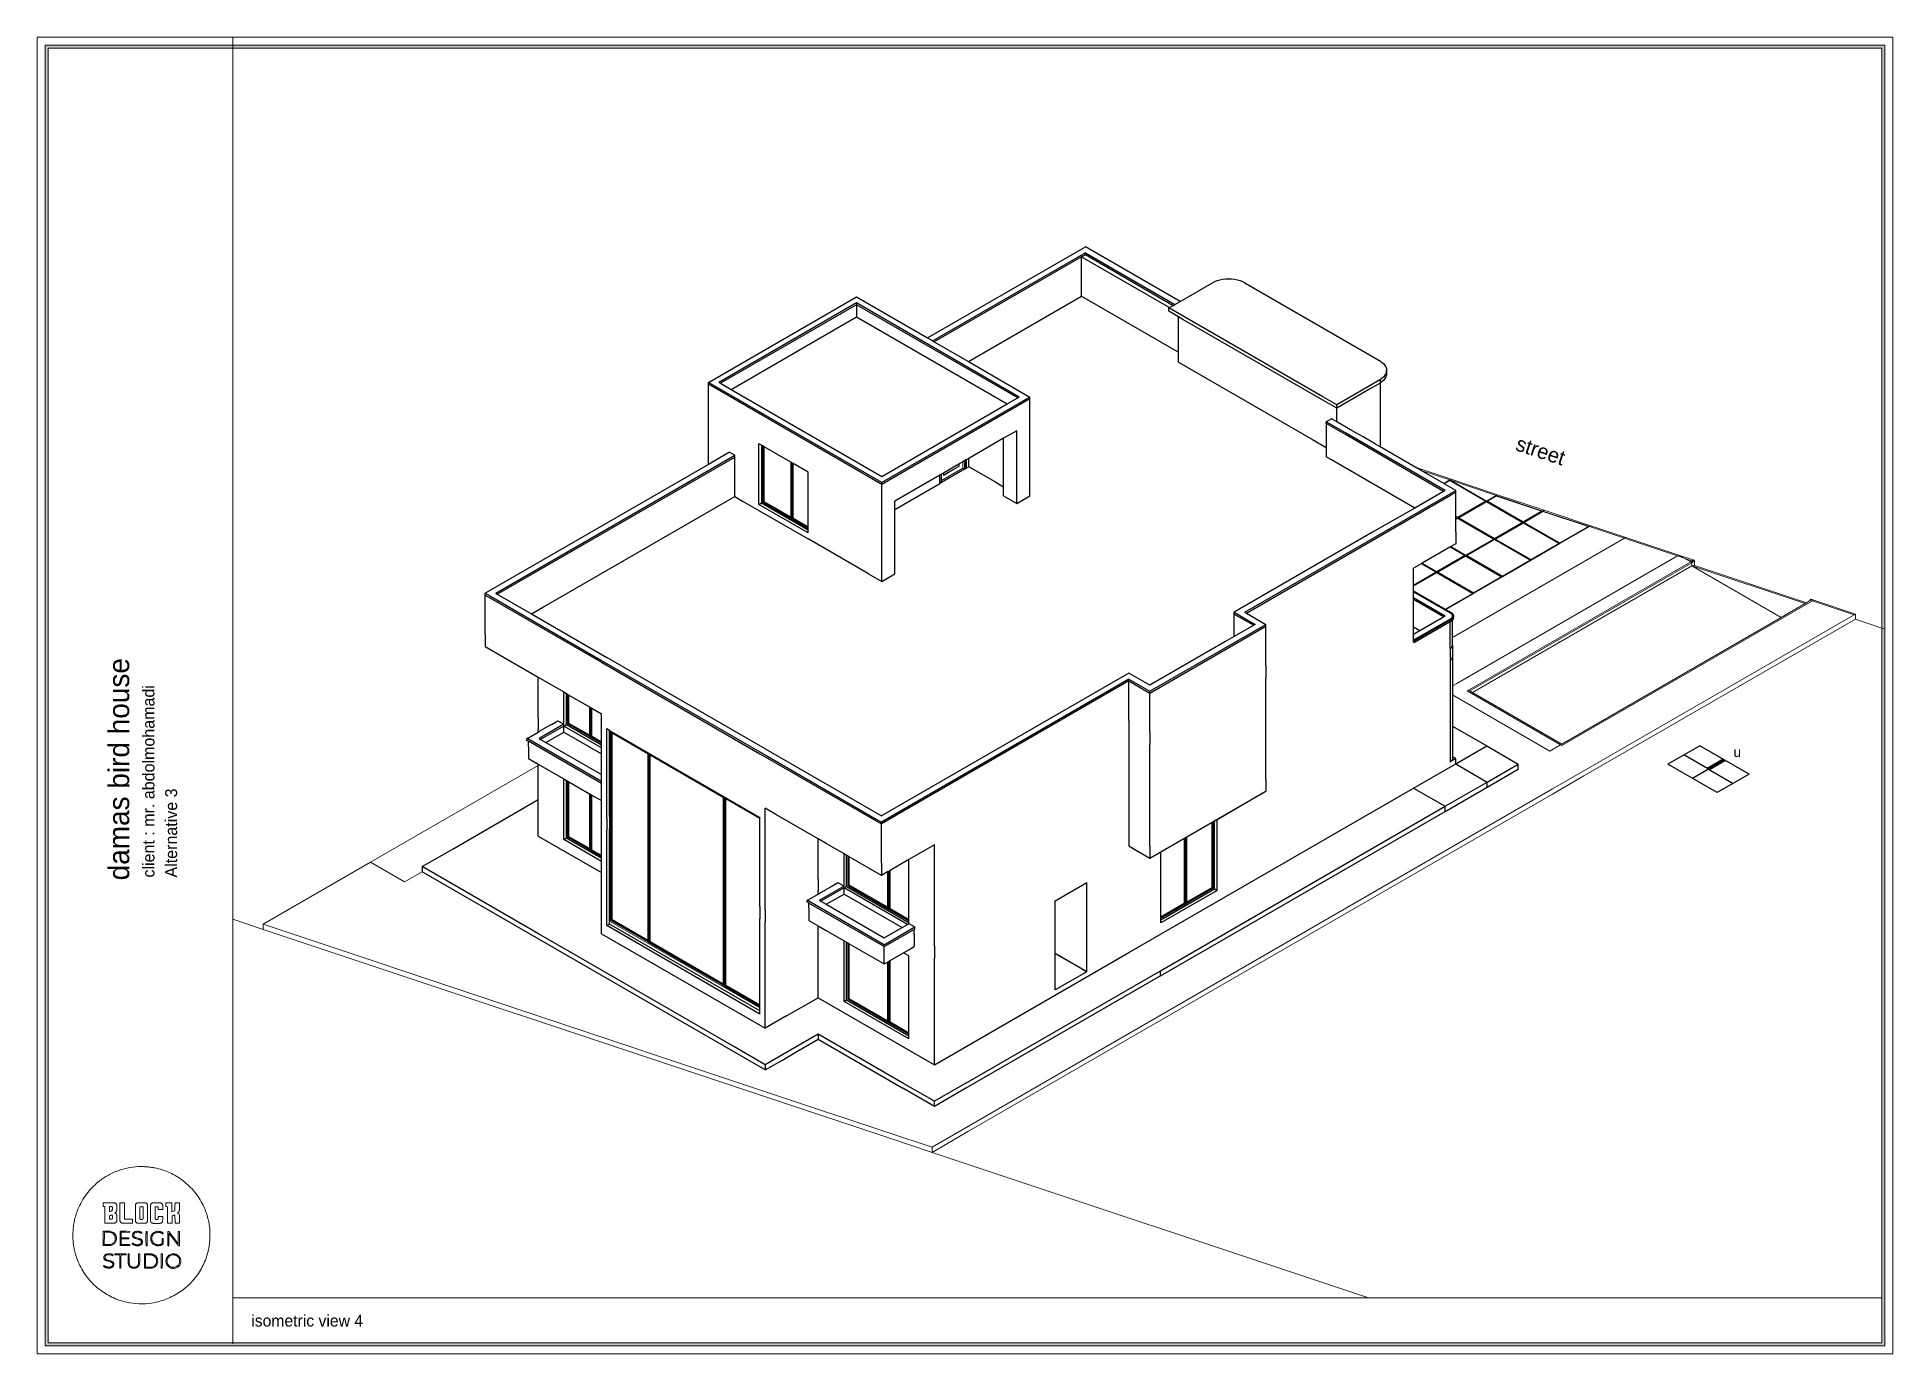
# Model space of a CAD drawing. Header units: metres. Extents: x 294 to 1101, y -498 to -355.
# Drawn here: x 1050.98 to 1100.93, y -414.34 to -378.91 of the extents above; entities that cross this region are included whole.
import ezdxf

# ---------------------------------------------------------------- set-up
doc = ezdxf.new("R2010")
doc.units = ezdxf.units.M
doc.layers.add('19-JARDINERIA', color=80, linetype='Continuous', lineweight=0)
doc.layers.add('wall', color=7, linetype='Continuous', lineweight=25)
doc.layers.add('text', color=3, linetype='Continuous')
doc.styles.add('alalala', font='bgothm.ttf', dxfattribs={"height": 0.2})

msp = doc.modelspace()

# ---------------------------------------------------------------- texts
at = {"layer": '19-JARDINERIA', "color": 251, "style": 'alalala'}
for s, height, p in [('damas bird house', 0.56271, (1053.458, -401.598)), ('client : mr. abdolmohamadi', 0.32254, (1054.138, -401.522)), ('Alternative 3', 0.32254, (1054.748, -401.522))]:
    msp.add_text(s, height=height, rotation=90, dxfattribs=at).set_placement(p)
msp.add_text('isometric view 4', height=0.31657, dxfattribs=at).set_placement((1056.743, -413.605))
at = {"layer": 'text', "style": 'alalala'}
for s, height, rotation, p in [('street ', 0.4032, 341.7246, (1090.743, -390.015)), ('n', 0.272, 180.1671, (1096.839, -398.068))]:
    msp.add_text(s, height=height, rotation=rotation, dxfattribs=at).set_placement(p)

# ---------------------------------------------------------------- hatches: boundary and pattern name
at = {"layer": '19-JARDINERIA'}
h = msp.add_hatch(color=251, dxfattribs=at)
h.paths.add_polyline_path([(1051.193, -414.127), (1100.714, -414.127), (1100.714, -379.12), (1051.193, -379.12)])
h.paths.add_polyline_path([(1051.279, -414.041), (1100.629, -414.041), (1100.629, -379.205), (1051.279, -379.205)], flags=16)
at = {"layer": 'wall'}
h = msp.add_hatch(color=256, dxfattribs=at)
h.dxf.hatch_style = 1
h.paths.add_polyline_path([(1096.393, -398.357), (1096.363, -398.34), (1095.933, -398.588), (1095.963, -398.606)])
h = msp.add_hatch(color=256, dxfattribs=at)
h.dxf.hatch_style = 1
h.paths.add_polyline_path([(1096.423, -398.375), (1096.393, -398.357), (1095.963, -398.606), (1095.993, -398.623)])

# ---------------------------------------------------------------- linework, layer by layer
for p, q in [((1074.943, -387), (1079.193, -384.546)), ((1081.744, -386.019), (1079.193, -384.546)), ((1079.193, -384.709), (1075.084, -387.081)), ((1079.092, -384.817), (1075.127, -387.106)), ((1079.092, -384.817), (1079.193, -384.758)), ((1079.092, -384.817), (1081.459, -386.183)), ((1079.092, -385.715), (1079.092, -384.817)), ((1079.193, -384.709), (1081.602, -386.1)), ((1079.193, -384.758), (1079.193, -384.709)), ((1079.193, -384.758), (1081.56, -386.125)), ((1081.744, -386.019), (1082.613, -385.517)), ((1082.613, -385.517), (1082.674, -385.486)), ((1082.674, -385.486), (1082.741, -385.46)), ((1082.741, -385.46), (1082.814, -385.439)), ((1082.814, -385.439), (1082.89, -385.424)), ((1082.89, -385.424), (1082.97, -385.415)), ((1082.97, -385.415), (1083.05, -385.412)), ((1083.05, -385.412), (1083.131, -385.415)), ((1083.131, -385.415), (1083.211, -385.424)), ((1083.211, -385.424), (1083.287, -385.439)), ((1083.287, -385.439), (1083.36, -385.46)), ((1083.36, -385.46), (1083.427, -385.486)), ((1083.427, -385.486), (1083.488, -385.517)), ((1083.488, -385.517), (1087.138, -387.624)), ((1069.049, -388.198), (1073.034, -385.898)), ((1073.034, -386.061), (1069.331, -388.198)), ((1073.034, -385.898), (1074.943, -387)), ((1077.416, -388.591), (1073.034, -386.061)), ((1073.034, -386.061), (1073.034, -386.11)), ((1076.046, -387.637), (1079.092, -385.878)), ((1079.092, -385.878), (1079.092, -385.715)), ((1079.092, -385.878), (1081.699, -387.383)), ((1081.602, -386.1), (1081.744, -386.019)), ((1073.034, -386.11), (1069.374, -388.223)), ((1069.657, -388.386), (1073.034, -386.436)), ((1077.373, -388.615), (1073.034, -386.11)), ((1073.034, -386.11), (1073.034, -386.436)), ((1073.034, -386.436), (1077.09, -388.779)), ((1081.441, -386.193), (1081.459, -386.183)), ((1085.581, -388.583), (1081.441, -386.193)), ((1081.441, -386.284), (1081.441, -386.193)), ((1081.699, -386.432), (1081.441, -386.284)), ((1081.459, -386.183), (1081.56, -386.125)), ((1081.56, -386.125), (1081.602, -386.1)), ((1081.699, -387.22), (1081.699, -386.432)), ((1081.819, -386.502), (1081.699, -386.432)), ((1085.581, -388.674), (1081.819, -386.502)), ((1074.943, -387), (1075.084, -387.081)), ((1075.084, -387.081), (1075.127, -387.106)), ((1075.127, -387.106), (1075.904, -387.555)), ((1075.904, -387.555), (1076.046, -387.637)), ((1081.699, -387.651), (1081.699, -387.22)), ((1081.699, -387.394), (1081.699, -387.383)), ((1081.699, -387.473), (1081.699, -387.394)), ((1076.046, -387.637), (1077.699, -388.591)), ((1087.138, -387.624), (1087.186, -387.66)), ((1087.186, -388.084), (1087.138, -388.12)), ((1087.186, -387.66), (1087.226, -387.699)), ((1087.226, -388.046), (1087.186, -388.084)), ((1087.226, -387.699), (1087.258, -387.74)), ((1087.258, -388.004), (1087.226, -388.046)), ((1087.258, -388.095), (1087.226, -388.136)), ((1087.258, -387.74), (1087.281, -387.783)), ((1087.281, -387.961), (1087.258, -388.004)), ((1087.281, -388.052), (1087.258, -388.095)), ((1087.281, -387.783), (1087.295, -387.827)), ((1087.295, -387.917), (1087.281, -387.961)), ((1087.295, -388.008), (1087.281, -388.052)), ((1087.295, -387.827), (1087.299, -387.872)), ((1087.299, -387.872), (1087.295, -387.917)), ((1087.295, -387.918), (1087.299, -387.963)), ((1087.299, -387.963), (1087.295, -388.008)), ((1087.299, -387.963), (1087.299, -387.872)), ((1073.714, -390.892), (1069.049, -388.198)), ((1069.049, -388.247), (1069.049, -388.198)), ((1073.714, -390.941), (1069.049, -388.247)), ((1069.049, -388.574), (1069.049, -388.247)), ((1069.049, -388.9), (1069.049, -388.574)), ((1069.331, -388.198), (1069.374, -388.223)), ((1069.374, -388.223), (1069.657, -388.386)), ((1069.657, -388.386), (1073.714, -390.728)), ((1077.699, -388.591), (1073.714, -390.892)), ((1077.373, -388.615), (1077.416, -388.591)), ((1077.699, -388.64), (1077.699, -388.591)), ((1085.958, -388.801), (1085.581, -388.583)), ((1087.138, -388.12), (1085.958, -388.801)), ((1086.667, -388.482), (1085.958, -388.892)), ((1086.871, -388.364), (1086.667, -388.482)), ((1087.001, -388.29), (1086.871, -388.364)), ((1087.129, -388.216), (1087.001, -388.29)), ((1087.138, -388.211), (1087.129, -388.216)), ((1087.129, -388.216), (1087.129, -389.932)), ((1087.138, -388.211), (1087.138, -388.12)), ((1087.186, -388.175), (1087.138, -388.211)), ((1087.226, -388.136), (1087.186, -388.175)), ((1069.049, -390.403), (1069.049, -388.9)), ((1077.699, -388.64), (1073.714, -390.941)), ((1073.714, -390.728), (1077.09, -388.779)), ((1077.09, -388.779), (1077.373, -388.615)), ((1077.699, -388.967), (1077.699, -388.64)), ((1077.699, -389.293), (1077.699, -388.967)), ((1085.838, -388.822), (1085.581, -388.674)), ((1085.958, -388.892), (1085.838, -388.822)), ((1085.958, -388.892), (1085.958, -388.801)), ((1085.958, -389.256), (1085.958, -388.892)), ((1077.345, -389.497), (1076.991, -389.701)), ((1077.345, -391.457), (1077.345, -389.497)), ((1077.699, -391.253), (1077.699, -389.293)), ((1085.817, -389.175), (1085.675, -389.256)), ((1085.675, -389.305), (1085.675, -389.256)), ((1086.193, -389.555), (1085.675, -389.256)), ((1085.817, -389.387), (1085.675, -389.305)), ((1085.675, -389.305), (1085.675, -389.69)), ((1085.817, -389.175), (1085.838, -389.187)), ((1086.193, -389.604), (1085.817, -389.387)), ((1085.958, -389.256), (1085.838, -389.187)), ((1086.334, -389.473), (1085.958, -389.256)), ((1088.878, -391.105), (1086.193, -389.555)), ((1086.476, -389.555), (1086.334, -389.473)), ((1086.667, -389.665), (1086.476, -389.555)), ((1069.614, -390.076), (1069.049, -390.403)), ((1069.614, -390.076), (1069.756, -390.158)), ((1070.478, -389.889), (1070.407, -389.848)), ((1070.407, -391.481), (1070.407, -389.848)), ((1070.499, -389.901), (1070.478, -389.889)), ((1070.478, -389.889), (1070.478, -391.44)), ((1070.514, -389.909), (1070.499, -389.901)), ((1070.535, -389.922), (1070.514, -389.909)), ((1070.549, -389.93), (1070.535, -389.922)), ((1071.27, -390.346), (1070.549, -389.93)), ((1076.991, -389.701), (1076.055, -390.242)), ((1076.991, -391.008), (1076.991, -389.701)), ((1085.311, -389.736), (1085.675, -389.947)), ((1085.675, -389.69), (1085.675, -390.203)), ((1088.835, -391.13), (1086.193, -389.604)), ((1086.871, -389.783), (1086.667, -389.665)), ((1087.001, -389.858), (1086.871, -389.783)), ((1087.129, -389.932), (1087.001, -389.858)), ((1088.092, -390.488), (1087.129, -389.932)), ((1069.049, -390.403), (1063.182, -393.79)), ((1063.324, -393.871), (1069.756, -390.158)), ((1063.366, -393.896), (1069.756, -390.207)), ((1069.756, -390.207), (1069.756, -390.158)), ((1069.756, -391.105), (1069.756, -390.207)), ((1071.284, -390.354), (1071.27, -390.346)), ((1071.298, -390.363), (1071.284, -390.354)), ((1071.313, -390.371), (1071.298, -390.363)), ((1071.327, -390.379), (1071.313, -390.371)), ((1071.729, -390.611), (1071.327, -390.379)), ((1075.941, -390.533), (1075.323, -390.889)), ((1075.788, -390.396), (1075.373, -390.636)), ((1075.8, -390.389), (1075.788, -390.396)), ((1075.892, -390.336), (1075.8, -390.389)), ((1075.941, -390.308), (1075.892, -390.336)), ((1075.98, -390.285), (1075.941, -390.308)), ((1075.941, -390.533), (1075.98, -390.51)), ((1075.984, -390.283), (1075.98, -390.285)), ((1075.98, -390.285), (1075.98, -390.506)), ((1075.98, -390.505), (1075.98, -390.285)), ((1075.98, -390.285), (1075.98, -390.285)), ((1075.98, -390.505), (1075.98, -390.506)), ((1075.98, -390.506), (1075.98, -390.505)), ((1075.98, -390.506), (1075.98, -390.506)), ((1075.98, -390.506), (1075.984, -390.508)), ((1075.98, -390.51), (1075.98, -390.506)), ((1075.984, -390.508), (1075.98, -390.506)), ((1075.98, -390.506), (1075.98, -390.506)), ((1075.984, -390.508), (1075.98, -390.51)), ((1075.98, -390.51), (1075.984, -390.508)), ((1076.055, -390.242), (1075.984, -390.283)), ((1075.984, -390.283), (1075.984, -390.508)), ((1075.984, -390.508), (1076.055, -390.467)), ((1076.055, -390.467), (1076.055, -390.242)), ((1076.762, -390.875), (1076.055, -390.467)), ((1085.817, -390.285), (1085.675, -390.203)), ((1088.058, -391.579), (1085.817, -390.285)), ((1088.092, -390.488), (1088.093, -390.488)), ((1088.093, -390.488), (1088.092, -390.488)), ((1088.093, -390.488), (1088.093, -390.488)), ((1088.228, -390.567), (1088.093, -390.488)), ((1088.838, -390.919), (1088.228, -390.567)), ((1071.729, -392.081), (1071.729, -390.611)), ((1073.714, -390.941), (1073.714, -390.892)), ((1073.714, -391.267), (1073.714, -390.941)), ((1075.277, -390.691), (1074.067, -391.39)), ((1074.067, -391.614), (1075.277, -390.916)), ((1075.28, -390.689), (1075.277, -390.691)), ((1075.277, -390.753), (1075.277, -390.691)), ((1075.28, -390.751), (1075.277, -390.753)), ((1075.277, -390.753), (1075.28, -390.751)), ((1075.277, -390.834), (1075.277, -390.753)), ((1075.277, -390.834), (1075.28, -390.832)), ((1075.277, -390.863), (1075.277, -390.834)), ((1075.28, -390.865), (1075.277, -390.863)), ((1075.277, -390.912), (1075.277, -390.863)), ((1075.277, -390.912), (1075.28, -390.91)), ((1075.277, -390.916), (1075.277, -390.912)), ((1075.284, -390.912), (1075.277, -390.916)), ((1075.28, -390.914), (1075.277, -390.913)), ((1075.284, -390.687), (1075.28, -390.689)), ((1075.28, -390.751), (1075.28, -390.689)), ((1075.28, -390.832), (1075.28, -390.751)), ((1075.28, -390.865), (1075.28, -390.832)), ((1075.28, -390.91), (1075.28, -390.865)), ((1075.28, -390.91), (1075.284, -390.912)), ((1075.284, -390.912), (1075.28, -390.914)), ((1075.323, -390.665), (1075.284, -390.687)), ((1075.284, -390.912), (1075.284, -390.687)), ((1075.284, -390.912), (1075.323, -390.889)), ((1075.373, -390.636), (1075.323, -390.665)), ((1076.762, -390.875), (1076.991, -391.008)), ((1076.991, -391.253), (1076.991, -391.008)), ((1088.852, -390.927), (1088.838, -390.919)), ((1089.161, -391.105), (1088.852, -390.927)), ((1064.749, -394.159), (1069.756, -391.268)), ((1069.756, -391.268), (1069.756, -391.105)), ((1069.756, -391.268), (1069.968, -391.391)), ((1069.968, -391.391), (1070.407, -391.645)), ((1070.407, -391.481), (1070.478, -391.44)), ((1071.729, -392.244), (1070.407, -391.481)), ((1070.478, -391.44), (1071.729, -392.163)), ((1073.714, -391.594), (1073.714, -391.267)), ((1073.714, -393.553), (1073.714, -391.594)), ((1074.067, -391.614), (1074.067, -391.39)), ((1076.991, -391.253), (1077.345, -391.457)), ((1077.345, -391.457), (1077.699, -391.253)), ((1083.485, -394.382), (1089.161, -391.105)), ((1083.527, -394.406), (1089.019, -391.236)), ((1088.058, -391.579), (1087.916, -391.66)), ((1088.835, -391.13), (1088.058, -391.579)), ((1088.878, -391.105), (1088.835, -391.13)), ((1089.019, -391.236), (1089.161, -391.154)), ((1089.161, -391.154), (1089.161, -391.105)), ((1089.161, -391.794), (1089.161, -391.154)), ((1070.407, -391.645), (1071.729, -392.408)), ((1071.729, -392.097), (1071.729, -392.081)), ((1074.067, -392.431), (1074.067, -391.614)), ((1087.916, -391.66), (1086.926, -392.232)), ((1089.161, -391.811), (1089.161, -391.794)), ((1089.161, -391.827), (1089.161, -391.811)), ((1089.161, -391.857), (1089.161, -391.827)), ((1089.161, -391.873), (1089.161, -391.857)), ((1089.161, -391.889), (1089.161, -391.873)), ((1089.161, -392.052), (1089.161, -391.889)), ((1089.161, -392.216), (1089.161, -392.052)), ((1071.729, -392.122), (1071.729, -392.097)), ((1071.729, -392.138), (1071.729, -392.122)), ((1071.729, -392.163), (1071.729, -392.138)), ((1071.729, -392.244), (1071.729, -392.163)), ((1073.36, -393.349), (1071.729, -392.408)), ((1074.067, -393.349), (1074.067, -392.431)), ((1086.926, -392.232), (1083.202, -394.382)), ((1089.161, -392.542), (1089.034, -392.615)), ((1089.161, -392.216), (1089.161, -392.542)), ((1088.232, -393.078), (1088.029, -393.195)), ((1088.246, -393.07), (1088.232, -393.078)), ((1088.26, -393.062), (1088.246, -393.07)), ((1089.006, -392.631), (1088.26, -393.062)), ((1089.02, -392.623), (1089.006, -392.631)), ((1089.034, -392.615), (1089.02, -392.623)), ((1073.36, -393.349), (1073.714, -393.553)), ((1073.714, -393.553), (1074.067, -393.349)), ((1088.029, -393.651), (1088.029, -393.195)), ((1063.182, -393.79), (1063.041, -393.871)), ((1063.041, -393.92), (1063.041, -393.871)), ((1063.041, -393.871), (1063.182, -393.953)), ((1063.041, -394.819), (1063.041, -393.92)), ((1063.041, -393.92), (1063.182, -394.002)), ((1063.182, -393.953), (1066.171, -395.679)), ((1063.182, -394.002), (1066.171, -395.728)), ((1063.324, -393.871), (1063.366, -393.896)), ((1063.366, -393.896), (1064.144, -394.345)), ((1088.029, -393.667), (1088.029, -393.651)), ((1088.029, -393.683), (1088.029, -393.667)), ((1088.029, -393.808), (1088.029, -393.683)), ((1088.029, -393.808), (1088.882, -394.3)), ((1088.029, -393.832), (1088.029, -393.808)), ((1088.029, -393.832), (1089.014, -394.401)), ((1088.029, -393.995), (1088.029, -393.832)), ((1088.878, -394.485), (1088.029, -393.995)), ((1088.029, -394.044), (1088.029, -393.995)), ((1088.835, -394.51), (1088.029, -394.044)), ((1088.029, -394.779), (1088.029, -394.044)), ((1064.144, -394.345), (1064.285, -394.427)), ((1064.285, -394.427), (1064.608, -394.24)), ((1064.285, -394.427), (1066.312, -395.597)), ((1064.608, -394.24), (1064.749, -394.159)), ((1083.202, -394.431), (1083.202, -394.382)), ((1083.202, -394.382), (1083.768, -394.709)), ((1083.202, -394.431), (1083.725, -394.733)), ((1083.202, -395.035), (1083.202, -394.431)), ((1083.485, -394.382), (1083.527, -394.406)), ((1083.527, -394.406), (1084.051, -394.709)), ((1089.014, -394.57), (1088.029, -395.138)), ((1089.036, -394.582), (1088.051, -395.151)), ((1088.199, -394.877), (1088.835, -394.51)), ((1088.835, -394.51), (1088.878, -394.485)), ((1088.882, -394.3), (1088.896, -394.308)), ((1088.896, -394.308), (1089.036, -394.389)), ((1089.032, -394.413), (1089.014, -394.401)), ((1089.014, -394.57), (1089.032, -394.558)), ((1089.047, -394.426), (1089.032, -394.413)), ((1089.032, -394.558), (1089.047, -394.545)), ((1089.036, -394.389), (1089.056, -394.402)), ((1089.056, -394.568), (1089.036, -394.582)), ((1089.036, -394.631), (1089.036, -394.582)), ((1089.059, -394.44), (1089.047, -394.426)), ((1089.047, -394.545), (1089.059, -394.531)), ((1089.056, -394.402), (1089.073, -394.417)), ((1089.073, -394.554), (1089.056, -394.568)), ((1089.068, -394.454), (1089.059, -394.44)), ((1089.059, -394.531), (1089.068, -394.516)), ((1089.073, -394.47), (1089.068, -394.454)), ((1089.068, -394.516), (1089.073, -394.501)), ((1089.073, -394.417), (1089.087, -394.433)), ((1089.075, -394.485), (1089.073, -394.47)), ((1089.073, -394.501), (1089.075, -394.485)), ((1089.087, -394.538), (1089.073, -394.554)), ((1089.075, -394.485), (1089.075, -394.485)), ((1089.087, -394.587), (1089.075, -394.601)), ((1089.087, -394.433), (1089.096, -394.448)), ((1089.096, -394.523), (1089.087, -394.538)), ((1089.096, -394.572), (1089.087, -394.587)), ((1089.096, -394.448), (1089.097, -394.45)), ((1089.097, -394.521), (1089.096, -394.523)), ((1089.096, -394.572), (1089.096, -394.523)), ((1089.097, -394.57), (1089.096, -394.572)), ((1089.097, -394.45), (1089.103, -394.467)), ((1089.101, -394.51), (1089.097, -394.521)), ((1089.103, -394.552), (1089.097, -394.57)), ((1089.103, -394.503), (1089.101, -394.51)), ((1089.103, -394.467), (1089.105, -394.485)), ((1089.105, -394.485), (1089.103, -394.503)), ((1089.105, -394.534), (1089.103, -394.552)), ((1089.105, -394.534), (1089.105, -394.485)), ((1063.041, -394.982), (1063.041, -394.819)), ((1063.041, -394.982), (1063.041, -395.308)), ((1080.933, -396.509), (1084.051, -394.709)), ((1080.933, -396.558), (1084.051, -394.758)), ((1083.202, -395.035), (1082.948, -395.182)), ((1083.725, -394.733), (1083.202, -395.035)), ((1083.768, -394.709), (1083.725, -394.733)), ((1084.051, -394.758), (1084.051, -394.709)), ((1084.051, -395.002), (1084.051, -394.758)), ((1084.051, -395.166), (1084.051, -395.002)), ((1088.029, -394.779), (1088.199, -394.877)), ((1088.029, -394.975), (1088.029, -394.779)), ((1088.029, -394.975), (1088.199, -394.877)), ((1088.029, -395.138), (1088.029, -394.975)), ((1089.014, -394.643), (1088.051, -395.2)), ((1089.036, -394.631), (1089.014, -394.643)), ((1089.014, -395.354), (1089.014, -394.643)), ((1089.056, -394.618), (1089.036, -394.631)), ((1089.073, -394.603), (1089.056, -394.618)), ((1089.075, -394.601), (1089.073, -394.603)), ((1089.075, -395.062), (1089.073, -395.063)), ((1089.075, -395.062), (1089.075, -394.601)), ((1089.075, -395.269), (1089.075, -395.062)), ((1063.041, -395.308), (1064.466, -396.132)), ((1082.948, -395.182), (1080.933, -396.345)), ((1084.051, -395.174), (1084.051, -395.166)), ((1084.051, -395.484), (1084.051, -395.174)), ((1084.051, -395.492), (1084.051, -395.484)), ((1084.051, -395.656), (1084.051, -395.492)), ((1088.029, -395.188), (1088.029, -395.138)), ((1088.029, -395.138), (1088.051, -395.151)), ((1088.029, -395.188), (1088.051, -395.2)), ((1088.051, -395.2), (1088.051, -395.151)), ((1089.014, -395.354), (1089.032, -395.342)), ((1089.014, -395.362), (1089.032, -395.35)), ((1089.014, -395.354), (1089.014, -395.362)), ((1089.014, -395.362), (1089.014, -395.672)), ((1089.032, -395.342), (1089.047, -395.329)), ((1089.032, -395.35), (1089.047, -395.337)), ((1089.047, -395.329), (1089.059, -395.315)), ((1089.047, -395.337), (1089.059, -395.323)), ((1089.059, -395.315), (1089.068, -395.3)), ((1089.059, -395.323), (1089.068, -395.308)), ((1089.068, -395.3), (1089.073, -395.285)), ((1089.068, -395.308), (1089.073, -395.293)), ((1089.075, -395.269), (1089.073, -395.254)), ((1089.073, -395.285), (1089.075, -395.273)), ((1089.073, -395.293), (1089.075, -395.277)), ((1089.075, -395.588), (1089.073, -395.572)), ((1089.075, -395.591), (1089.073, -395.579)), ((1089.073, -395.58), (1089.075, -395.592)), ((1089.075, -395.269), (1089.075, -395.277)), ((1089.075, -395.273), (1089.075, -395.269)), ((1089.075, -395.277), (1089.075, -395.273)), ((1089.075, -395.277), (1089.075, -395.588)), ((1089.075, -395.588), (1089.075, -395.595)), ((1089.075, -395.591), (1089.075, -395.588)), ((1066.171, -395.679), (1070.435, -398.14)), ((1066.171, -395.728), (1070.435, -398.189)), ((1070.576, -398.059), (1066.312, -395.597)), ((1080.367, -396.019), (1073.705, -399.865)), ((1080.933, -396.345), (1080.367, -396.019)), ((1084.051, -395.819), (1084.051, -395.656)), ((1084.051, -395.819), (1084.051, -396.146)), ((1089.014, -395.672), (1089.032, -395.66)), ((1089.014, -395.679), (1089.032, -395.668)), ((1089.032, -395.669), (1089.014, -395.68)), ((1089.014, -395.672), (1089.014, -395.679)), ((1089.014, -395.679), (1089.014, -395.68)), ((1089.014, -395.68), (1089.014, -398.407)), ((1089.032, -395.66), (1089.047, -395.647)), ((1089.032, -395.668), (1089.047, -395.655)), ((1089.047, -395.656), (1089.032, -395.669)), ((1089.047, -395.647), (1089.059, -395.633)), ((1089.047, -395.655), (1089.059, -395.641)), ((1089.059, -395.642), (1089.047, -395.656)), ((1089.059, -395.633), (1089.068, -395.619)), ((1089.059, -395.641), (1089.068, -395.626)), ((1089.068, -395.627), (1089.059, -395.642)), ((1089.068, -395.619), (1089.073, -395.603)), ((1089.073, -395.611), (1089.068, -395.627)), ((1089.068, -395.626), (1089.073, -395.611)), ((1089.073, -395.603), (1089.075, -395.592)), ((1089.073, -395.611), (1089.075, -395.595)), ((1089.075, -395.596), (1089.073, -395.611)), ((1089.075, -395.595), (1089.075, -395.591)), ((1089.075, -395.592), (1089.075, -395.591)), ((1089.075, -395.592), (1089.075, -395.595)), ((1089.075, -395.595), (1089.075, -395.596)), ((1089.075, -395.595), (1089.075, -395.595)), ((1089.075, -395.595), (1089.075, -395.596)), ((1089.075, -395.596), (1089.075, -396.366)), ((1064.466, -397.213), (1064.466, -396.132)), ((1064.466, -396.132), (1064.82, -396.336)), ((1064.82, -396.336), (1065.154, -396.528)), ((1065.154, -397.397), (1065.154, -396.528)), ((1065.154, -396.528), (1065.224, -396.569)), ((1065.224, -397.405), (1065.224, -396.569)), ((1065.224, -396.569), (1065.253, -396.586)), ((1065.253, -396.586), (1065.267, -396.594)), ((1080.367, -396.182), (1073.705, -400.028)), ((1080.367, -396.231), (1073.705, -400.077)), ((1080.367, -396.231), (1080.367, -396.182)), ((1080.367, -396.182), (1080.933, -396.509)), ((1080.367, -397.129), (1080.367, -396.231)), ((1080.367, -396.231), (1080.933, -396.558)), ((1080.933, -396.558), (1080.933, -396.509)), ((1080.933, -397.456), (1080.933, -396.558)), ((1084.051, -398.219), (1084.051, -396.146)), ((1089.075, -396.366), (1089.073, -396.367)), ((1089.075, -396.366), (1089.075, -396.606)), ((1065.267, -396.594), (1065.281, -396.602)), ((1065.281, -396.602), (1065.295, -396.61)), ((1065.295, -396.61), (1065.843, -396.927)), ((1065.843, -396.927), (1065.871, -396.943)), ((1065.871, -396.943), (1065.886, -396.951)), ((1065.886, -396.951), (1065.9, -396.959)), ((1065.9, -396.959), (1065.914, -396.967)), ((1065.914, -396.967), (1066.169, -397.115)), ((1089.075, -396.606), (1089.073, -396.605)), ((1089.075, -396.606), (1089.075, -397.447)), ((1064.467, -397.213), (1064.466, -397.213)), ((1064.466, -397.539), (1064.467, -397.539)), ((1064.467, -397.539), (1064.466, -397.539)), ((1064.466, -397.606), (1064.466, -397.539)), ((1064.466, -397.606), (1064.524, -397.573)), ((1064.467, -397.213), (1064.467, -397.213)), ((1064.467, -397.213), (1064.467, -397.539)), ((1064.467, -397.539), (1064.467, -397.54)), ((1064.467, -397.539), (1064.467, -397.539)), ((1065.154, -397.397), (1064.489, -397.781)), ((1064.524, -397.573), (1064.531, -397.569)), ((1064.531, -397.569), (1064.8, -397.413)), ((1065.154, -397.446), (1064.531, -397.805)), ((1064.8, -397.413), (1064.807, -397.409)), ((1064.807, -397.409), (1064.82, -397.402)), ((1064.807, -397.409), (1064.807, -397.409)), ((1064.82, -397.402), (1064.991, -397.303)), ((1064.991, -397.303), (1065.012, -397.315)), ((1065.012, -397.315), (1065.154, -397.397)), ((1065.154, -397.446), (1065.154, -397.397)), ((1065.154, -397.446), (1065.224, -397.405)), ((1066.169, -398.033), (1065.154, -397.446)), ((1065.154, -397.609), (1065.154, -397.446)), ((1065.224, -397.405), (1066.169, -397.951)), ((1066.169, -397.869), (1066.169, -397.115)), ((1066.311, -399.924), (1066.311, -397.523)), ((1066.382, -397.564), (1066.311, -397.523)), ((1066.383, -397.565), (1066.382, -397.564)), ((1066.383, -399.883), (1066.383, -397.565)), ((1066.383, -397.565), (1070.435, -399.904)), ((1080.367, -397.293), (1080.367, -397.129)), ((1080.367, -397.293), (1080.367, -397.619)), ((1080.933, -397.619), (1080.933, -397.456)), ((1089.073, -397.446), (1089.075, -397.447)), ((1089.075, -397.447), (1089.996, -397.979)), ((1089.075, -397.447), (1089.075, -398.273)), ((1064.185, -397.769), (1064.164, -397.781)), ((1064.185, -397.793), (1064.164, -397.781)), ((1064.164, -397.83), (1064.164, -397.781)), ((1064.185, -397.842), (1064.164, -397.83)), ((1064.185, -397.769), (1064.466, -397.606)), ((1066.169, -398.939), (1064.185, -397.793)), ((1064.206, -397.854), (1064.185, -397.842)), ((1064.206, -397.993), (1064.206, -397.854)), ((1066.169, -398.988), (1064.206, -397.854)), ((1064.206, -397.993), (1064.206, -398.32)), ((1064.489, -397.781), (1064.531, -397.805)), ((1064.531, -397.805), (1064.673, -397.887)), ((1064.673, -397.887), (1065.154, -397.609)), ((1064.673, -397.887), (1066.169, -398.751)), ((1065.154, -397.609), (1066.169, -398.196)), ((1065.154, -397.609), (1065.154, -397.609)), ((1065.154, -397.609), (1066.169, -398.196)), ((1066.169, -397.886), (1066.169, -397.869)), ((1066.169, -397.902), (1066.169, -397.886)), ((1066.169, -397.918), (1066.169, -397.902)), ((1066.169, -397.951), (1066.169, -397.918)), ((1066.169, -398.033), (1066.169, -397.951)), ((1066.169, -398.196), (1066.169, -398.033)), ((1070.576, -398.059), (1070.718, -398.14)), ((1080.367, -397.619), (1080.367, -400.346)), ((1080.933, -397.619), (1080.933, -397.946)), ((1080.933, -400.673), (1080.933, -397.946)), ((1089.161, -398.462), (1089.996, -397.979)), ((1089.996, -397.979), (1090.845, -398.469)), ((1095.728, -397.974), (1094.868, -398.47)), ((1097.058, -398.741), (1095.728, -397.974)), ((1064.206, -398.32), (1064.466, -398.47)), ((1064.466, -398.503), (1064.466, -398.47)), ((1064.466, -398.47), (1064.82, -398.674)), ((1064.466, -399.425), (1064.466, -398.503)), ((1066.169, -398.751), (1066.169, -398.196)), ((1066.169, -398.196), (1066.169, -398.196)), ((1070.435, -398.14), (1070.576, -398.222)), ((1070.435, -398.189), (1070.576, -398.271)), ((1070.576, -398.222), (1073.564, -399.947)), ((1070.576, -398.271), (1073.564, -399.996)), ((1070.718, -398.14), (1073.705, -399.865)), ((1084.051, -398.228), (1084.051, -398.219)), ((1084.051, -398.538), (1084.051, -398.228)), ((1084.051, -398.545), (1084.051, -398.538)), ((1084.051, -398.546), (1084.051, -398.545)), ((1084.051, -398.873), (1084.051, -398.546)), ((1088.029, -399.115), (1089.161, -398.462)), ((1089.161, -398.323), (1089.014, -398.407)), ((1089.014, -398.407), (1089.032, -398.396)), ((1089.032, -398.396), (1089.047, -398.383)), ((1089.047, -398.383), (1089.059, -398.369)), ((1089.059, -398.369), (1089.068, -398.354)), ((1089.068, -398.354), (1089.073, -398.339)), ((1089.075, -398.273), (1089.073, -398.272)), ((1089.161, -398.323), (1089.073, -398.272)), ((1089.073, -398.307), (1089.075, -398.323)), ((1089.075, -398.323), (1089.073, -398.339)), ((1089.161, -398.323), (1089.075, -398.273)), ((1089.075, -398.273), (1089.075, -398.323)), ((1089.161, -398.462), (1089.161, -398.323)), ((1089.161, -398.462), (1090.009, -398.952)), ((1090.009, -398.952), (1090.845, -398.469)), ((1090.845, -398.608), (1090.845, -398.469)), ((1096.197, -399.238), (1094.868, -398.47)), ((1096.393, -398.357), (1095.532, -398.854)), ((1096.363, -398.34), (1095.933, -398.588)), ((1096.423, -398.375), (1095.993, -398.623)), ((1064.82, -398.674), (1065.152, -398.866)), ((1065.152, -400.499), (1065.152, -398.866)), ((1065.152, -398.866), (1065.224, -398.908)), ((1065.224, -400.459), (1065.224, -398.908)), ((1065.224, -398.908), (1065.253, -398.924)), ((1065.253, -398.924), (1065.267, -398.932)), ((1065.267, -398.932), (1065.281, -398.94)), ((1065.281, -398.94), (1065.295, -398.948)), ((1065.295, -398.948), (1065.843, -399.265)), ((1066.169, -398.914), (1066.169, -398.751)), ((1066.169, -398.939), (1066.169, -398.914)), ((1066.169, -398.988), (1066.169, -398.939)), ((1066.169, -399.127), (1066.169, -398.988)), ((1084.051, -398.873), (1084.051, -399.198)), ((1088.878, -399.605), (1090.009, -398.952)), ((1090.009, -399.09), (1090.845, -398.608)), ((1090.009, -399.09), (1090.009, -398.952)), ((1097.058, -398.741), (1096.197, -399.238)), ((1062.192, -400.738), (1064.466, -399.425)), ((1064.466, -400.266), (1064.466, -399.425)), ((1065.843, -399.265), (1065.871, -399.281)), ((1065.871, -399.281), (1065.886, -399.289)), ((1065.886, -399.289), (1065.9, -399.298)), ((1065.9, -399.298), (1065.914, -399.306)), ((1065.914, -399.306), (1066.169, -399.453)), ((1066.169, -399.135), (1066.169, -399.127)), ((1066.169, -399.445), (1066.169, -399.135)), ((1066.169, -399.453), (1066.169, -399.445)), ((1066.169, -399.842), (1066.169, -399.453)), ((1080.367, -403.539), (1088.029, -399.115)), ((1080.933, -400.999), (1084.051, -399.198)), ((1082.737, -399.958), (1083.91, -399.281)), ((1083.91, -399.281), (1084.051, -399.199)), ((1084.051, -399.198), (1084.051, -399.199)), ((1088.029, -399.115), (1088.878, -399.605)), ((1088.878, -399.744), (1090.009, -399.09)), ((1066.171, -399.843), (1066.169, -399.842)), ((1066.171, -399.843), (1066.171, -399.843)), ((1066.171, -400.168), (1066.171, -399.843)), ((1066.171, -399.843), (1066.171, -399.843)), ((1066.312, -399.924), (1066.311, -399.924)), ((1066.311, -399.924), (1066.311, -399.924)), ((1066.312, -399.924), (1066.312, -400.251)), ((1070.435, -399.937), (1070.435, -399.904)), ((1070.435, -402.305), (1070.435, -399.937)), ((1070.576, -399.986), (1070.576, -399.659)), ((1070.859, -399.822), (1070.576, -399.659)), ((1070.576, -402.386), (1070.576, -399.986)), ((1072.002, -400.482), (1070.859, -399.822)), ((1073.564, -399.947), (1073.705, -400.028)), ((1073.564, -399.996), (1073.705, -400.077)), ((1073.705, -400.077), (1073.705, -400.028)), ((1073.705, -400.976), (1073.705, -400.077)), ((1081.216, -404.029), (1088.878, -399.605)), ((1081.216, -404.167), (1088.878, -399.744)), ((1081.924, -400.427), (1082.596, -400.039)), ((1082.596, -400.039), (1082.61, -400.031)), ((1082.61, -400.031), (1082.624, -400.023)), ((1082.624, -400.023), (1082.638, -400.015)), ((1082.638, -400.015), (1082.667, -399.998)), ((1082.667, -399.998), (1082.737, -399.958)), ((1082.667, -401.827), (1082.667, -399.998)), ((1082.737, -401.868), (1082.737, -399.958)), ((1088.878, -399.744), (1088.878, -399.605)), ((1064.466, -400.405), (1064.466, -400.266)), ((1064.466, -400.405), (1066.169, -401.388)), ((1066.169, -401.086), (1065.152, -400.499)), ((1065.154, -400.5), (1065.224, -400.459)), ((1065.224, -400.459), (1066.169, -401.005)), ((1066.169, -400.923), (1066.169, -400.169)), ((1066.312, -400.251), (1066.312, -400.251)), ((1066.312, -402.815), (1066.312, -400.251)), ((1066.312, -400.251), (1066.312, -400.251)), ((1066.383, -402.774), (1066.383, -400.21)), ((1066.383, -400.21), (1066.383, -400.21)), ((1072.002, -401.563), (1072.002, -400.482)), ((1072.214, -400.605), (1072.002, -400.482)), ((1080.367, -400.346), (1080.367, -400.672)), ((1081.223, -400.832), (1081.853, -400.468)), ((1081.853, -400.468), (1081.867, -400.46)), ((1081.867, -400.46), (1081.881, -400.452)), ((1081.881, -400.452), (1081.895, -400.444)), ((1081.895, -400.444), (1081.924, -400.427)), ((1061.344, -401.228), (1062.192, -400.738)), ((1066.169, -400.939), (1066.169, -400.923)), ((1066.169, -400.956), (1066.169, -400.939)), ((1066.169, -400.972), (1066.169, -400.956)), ((1066.169, -401.005), (1066.169, -400.972)), ((1066.169, -401.086), (1066.169, -401.005)), ((1072.698, -400.884), (1072.214, -400.605)), ((1072.698, -401.753), (1072.698, -400.884)), ((1072.768, -400.925), (1072.698, -400.884)), ((1072.768, -401.761), (1072.768, -400.925)), ((1072.797, -400.941), (1072.768, -400.925)), ((1072.811, -400.949), (1072.797, -400.941)), ((1072.825, -400.957), (1072.811, -400.949)), ((1072.839, -400.966), (1072.825, -400.957)), ((1073.705, -401.466), (1072.839, -400.966)), ((1073.705, -401.139), (1073.705, -400.976)), ((1074.444, -401.039), (1073.939, -401.331)), ((1074.777, -400.847), (1074.444, -401.039)), ((1074.444, -402.647), (1074.444, -401.039)), ((1075.131, -400.642), (1074.777, -400.847)), ((1075.131, -403.37), (1075.131, -400.642)), ((1080.367, -400.672), (1080.933, -400.999)), ((1080.367, -400.672), (1080.367, -400.673)), ((1080.367, -400.673), (1080.632, -400.826)), ((1080.632, -400.826), (1080.933, -400.999)), ((1080.933, -400.673), (1080.933, -400.999)), ((1080.933, -400.999), (1081.223, -400.832)), ((1080.933, -400.999), (1080.933, -400.999)), ((1081.223, -402.579), (1081.223, -400.832)), ((1061.344, -401.228), (1061.344, -401.367)), ((1062.192, -401.718), (1061.344, -401.228)), ((1066.169, -401.25), (1066.169, -401.086)), ((1066.169, -401.388), (1066.169, -401.25)), ((1066.169, -402.056), (1066.169, -401.388)), ((1072.002, -401.563), (1072.002, -401.571)), ((1072.002, -401.571), (1072.002, -401.882)), ((1073.705, -401.139), (1073.705, -401.466)), ((1073.868, -401.371), (1073.705, -401.466)), ((1073.896, -401.355), (1073.868, -401.371)), ((1073.91, -401.347), (1073.896, -401.355)), ((1073.925, -401.339), (1073.91, -401.347)), ((1073.939, -401.331), (1073.925, -401.339)), ((1064.474, -403.035), (1062.192, -401.718)), ((1066.169, -402.896), (1066.169, -402.056)), ((1071.729, -402.124), (1072.002, -401.966)), ((1072.002, -401.882), (1072.002, -401.889)), ((1072.002, -401.889), (1072.002, -401.89)), ((1072.002, -401.966), (1072.002, -401.89)), ((1072.002, -401.966), (1072.068, -401.928)), ((1072.698, -401.753), (1072.033, -402.136)), ((1072.068, -401.928), (1072.069, -401.928)), ((1072.069, -401.928), (1072.075, -401.924)), ((1072.075, -401.924), (1072.344, -401.769)), ((1072.698, -401.802), (1072.075, -402.161)), ((1072.217, -402.242), (1072.698, -401.965)), ((1072.344, -401.769), (1072.351, -401.765)), ((1072.351, -401.765), (1072.535, -401.659)), ((1072.535, -401.659), (1072.556, -401.671)), ((1072.556, -401.671), (1072.698, -401.753)), ((1072.698, -401.802), (1072.698, -401.753)), ((1072.698, -401.802), (1072.768, -401.761)), ((1074.402, -402.786), (1072.698, -401.802)), ((1072.698, -401.965), (1072.698, -401.802)), ((1072.698, -401.965), (1074.261, -402.867)), ((1072.768, -401.761), (1074.444, -402.728)), ((1078.383, -402.145), (1079.232, -401.655)), ((1079.232, -404.055), (1079.232, -401.655)), ((1081.223, -402.661), (1082.667, -401.827)), ((1082.737, -401.868), (1081.223, -402.742)), ((1082.667, -401.827), (1082.737, -401.868)), ((1070.435, -402.305), (1070.435, -402.631)), ((1070.576, -402.386), (1070.576, -402.394)), ((1070.576, -402.394), (1070.576, -402.705)), ((1071.729, -402.124), (1071.708, -402.136)), ((1071.708, -402.185), (1071.708, -402.136)), ((1071.729, -402.149), (1071.708, -402.136)), ((1071.729, -402.198), (1071.708, -402.185)), ((1073.758, -403.32), (1071.729, -402.149)), ((1071.75, -402.21), (1071.729, -402.198)), ((1071.75, -402.349), (1071.75, -402.21)), ((1073.758, -403.369), (1071.75, -402.21)), ((1071.75, -402.349), (1071.75, -402.675)), ((1072.033, -402.136), (1072.075, -402.161)), ((1072.075, -402.161), (1072.217, -402.242)), ((1072.217, -402.242), (1073.78, -403.145)), ((1078.383, -403.566), (1078.383, -402.145)), ((1081.223, -402.595), (1081.223, -402.579)), ((1065.322, -403.525), (1064.474, -403.035)), ((1066.171, -402.896), (1066.169, -402.896)), ((1066.171, -402.896), (1066.171, -402.733)), ((1066.171, -403.035), (1066.171, -402.896)), ((1066.171, -403.035), (1070.576, -405.578)), ((1066.312, -402.815), (1066.383, -402.774)), ((1070.435, -405.195), (1066.312, -402.815)), ((1070.435, -405.113), (1066.383, -402.774)), ((1070.435, -404.95), (1070.435, -402.631)), ((1070.576, -402.705), (1070.576, -402.713)), ((1070.576, -405.277), (1070.576, -402.713)), ((1071.75, -402.675), (1072.002, -402.821)), ((1072.002, -404.454), (1072.002, -402.821)), ((1072.002, -402.821), (1072.214, -402.943)), ((1072.214, -402.943), (1072.698, -403.222)), ((1073.78, -403.145), (1074.261, -402.867)), ((1074.607, -402.855), (1073.801, -403.32)), ((1074.586, -402.916), (1073.801, -403.369)), ((1074.261, -402.867), (1074.402, -402.786)), ((1074.402, -402.786), (1074.444, -402.761)), ((1074.444, -402.663), (1074.444, -402.647)), ((1074.444, -402.679), (1074.444, -402.663)), ((1074.444, -402.696), (1074.444, -402.679)), ((1074.444, -402.728), (1074.444, -402.696)), ((1074.444, -402.761), (1074.444, -402.728)), ((1074.444, -402.761), (1074.586, -402.843)), ((1074.586, -402.843), (1074.607, -402.855)), ((1074.607, -402.904), (1074.586, -402.916)), ((1074.586, -403.055), (1074.586, -402.916)), ((1074.586, -403.055), (1074.586, -403.381)), ((1074.607, -402.904), (1074.607, -402.855)), ((1081.223, -402.612), (1081.223, -402.595)), ((1081.223, -402.628), (1081.223, -402.612)), ((1081.223, -402.661), (1081.223, -402.628)), ((1081.223, -402.742), (1081.223, -402.661)), ((1069.728, -406.069), (1065.322, -403.525)), ((1072.698, -404.855), (1072.698, -403.222)), ((1072.698, -403.222), (1072.768, -403.263)), ((1072.768, -404.814), (1072.768, -403.263)), ((1072.768, -403.263), (1072.797, -403.279)), ((1072.797, -403.279), (1072.811, -403.288)), ((1072.811, -403.288), (1072.825, -403.296)), ((1072.825, -403.296), (1072.839, -403.304)), ((1072.839, -403.304), (1073.78, -403.847)), ((1073.758, -403.32), (1073.78, -403.333)), ((1073.758, -403.369), (1073.78, -403.382)), ((1073.801, -403.32), (1073.78, -403.333)), ((1073.78, -403.382), (1073.78, -403.333)), ((1073.801, -403.369), (1073.78, -403.382)), ((1073.78, -403.52), (1073.78, -403.382)), ((1073.78, -403.847), (1073.78, -403.52)), ((1073.939, -403.755), (1074.303, -403.545)), ((1074.303, -403.545), (1074.444, -403.463)), ((1074.444, -403.627), (1074.303, -403.545)), ((1074.444, -403.463), (1074.586, -403.382)), ((1074.586, -403.381), (1074.586, -403.382)), ((1075.131, -403.37), (1075.131, -403.695)), ((1075.131, -406.562), (1080.367, -403.539)), ((1079.232, -404.055), (1078.383, -403.566)), ((1078.383, -404.545), (1078.383, -403.566)), ((1078.383, -403.566), (1079.09, -403.974)), ((1073.78, -403.847), (1073.868, -403.796)), ((1073.868, -403.796), (1073.896, -403.78)), ((1073.896, -403.78), (1073.91, -403.772)), ((1073.91, -403.772), (1073.925, -403.763)), ((1073.925, -403.763), (1073.939, -403.755)), ((1074.444, -405.7), (1074.444, -403.627)), ((1075.131, -403.695), (1075.131, -403.696)), ((1075.131, -406.423), (1075.131, -403.696)), ((1075.979, -407.052), (1081.216, -404.029)), ((1079.232, -404.055), (1078.383, -404.545)), ((1079.232, -404.055), (1078.383, -404.545)), ((1079.09, -403.974), (1079.232, -404.055)), ((1081.216, -404.167), (1081.216, -404.029)), ((1072.002, -404.617), (1072.002, -404.454)), ((1081.216, -404.167), (1075.979, -407.191)), ((1070.435, -404.966), (1070.435, -404.95)), ((1070.435, -404.983), (1070.435, -404.966)), ((1070.435, -404.999), (1070.435, -404.983)), ((1070.435, -405.032), (1070.435, -404.999)), ((1070.435, -405.113), (1070.435, -405.032)), ((1071.153, -405.246), (1072.001, -404.756)), ((1072.001, -404.756), (1072.001, -404.617)), ((1072.002, -404.617), (1072.001, -404.617)), ((1072.001, -404.756), (1072.002, -404.756)), ((1072.002, -404.756), (1075.131, -406.562)), ((1072.698, -404.855), (1072.768, -404.814)), ((1074.444, -405.864), (1072.698, -404.855)), ((1072.768, -404.814), (1074.444, -405.782)), ((1070.435, -405.195), (1070.435, -405.113)), ((1071.153, -405.246), (1070.576, -405.579)), ((1070.576, -405.44), (1070.576, -405.277)), ((1070.576, -405.578), (1070.576, -405.44)), ((1070.576, -405.44), (1070.576, -405.44)), ((1070.576, -405.579), (1070.576, -405.578)), ((1070.576, -406.559), (1069.728, -406.069)), ((1071.425, -406.069), (1070.576, -406.559)), ((1072.002, -405.735), (1071.425, -406.069)), ((1071.425, -406.207), (1072.002, -405.874)), ((1074.282, -407.052), (1072.002, -405.735)), ((1072.002, -405.735), (1072.002, -405.874)), ((1072.002, -405.874), (1074.282, -407.191)), ((1074.444, -405.717), (1074.444, -405.7)), ((1074.444, -405.733), (1074.444, -405.717)), ((1074.444, -405.749), (1074.444, -405.733)), ((1074.444, -405.782), (1074.444, -405.749)), ((1074.444, -405.864), (1074.444, -405.782)), ((1070.576, -406.559), (1070.576, -406.697)), ((1071.02, -406.441), (1071.425, -406.207)), ((1075.131, -406.562), (1075.131, -406.423)), ((1075.131, -407.542), (1074.282, -407.052)), ((1075.979, -407.052), (1075.131, -407.542)), ((1075.131, -407.681), (1074.282, -407.191)), ((1075.979, -407.191), (1075.131, -407.681)), ((1075.131, -407.681), (1075.131, -407.542))]:
    msp.add_line(p, q)
at = {"layer": '19-JARDINERIA', "color": 251}
for p, q in [((1056.244, -378.907), (1056.244, -414.069)), ((1070.499, -391.428), (1070.499, -389.901)), ((1070.514, -391.42), (1070.514, -389.909)), ((1070.535, -391.408), (1070.535, -389.922)), ((1070.549, -391.4), (1070.549, -389.93)), ((1071.27, -390.346), (1071.27, -391.816)), ((1071.284, -390.354), (1071.284, -391.881)), ((1071.298, -390.363), (1071.298, -391.873)), ((1071.313, -391.857), (1071.313, -390.371)), ((1071.327, -391.849), (1071.327, -390.379)), ((1075.323, -390.837), (1075.892, -390.509)), ((1075.373, -390.688), (1075.788, -390.449)), ((1075.373, -390.703), (1075.8, -390.456)), ((1075.788, -390.449), (1075.788, -390.396)), ((1075.8, -390.456), (1075.788, -390.449)), ((1075.8, -390.456), (1075.8, -390.389)), ((1075.892, -390.504), (1075.892, -390.336)), ((1075.892, -390.504), (1075.941, -390.533)), ((1075.892, -390.509), (1075.892, -390.504)), ((1075.941, -390.533), (1075.941, -390.308)), ((1088.093, -390.488), (1089.038, -390.803)), ((1088.228, -390.567), (1089.001, -390.824)), ((1075.323, -390.665), (1075.323, -390.837)), ((1075.323, -390.837), (1075.323, -390.889)), ((1075.373, -390.636), (1075.373, -390.688)), ((1075.373, -390.688), (1075.373, -390.703)), ((1089.001, -390.824), (1088.838, -390.919)), ((1089.001, -390.841), (1088.852, -390.927)), ((1089.038, -390.803), (1089.001, -390.824)), ((1089.989, -391.395), (1089.001, -390.824)), ((1089.001, -390.824), (1090.254, -391.242)), ((1089.961, -391.395), (1089.001, -390.841)), ((1089.038, -390.803), (1090.29, -391.221)), ((1070.499, -391.428), (1070.514, -391.42)), ((1071.27, -391.873), (1070.499, -391.428)), ((1071.27, -391.857), (1070.514, -391.42)), ((1070.535, -391.408), (1070.549, -391.4)), ((1071.27, -391.832), (1070.535, -391.408)), ((1070.549, -391.4), (1071.27, -391.816)), ((1089.989, -391.395), (1089.215, -391.842)), ((1089.215, -391.825), (1089.961, -391.395)), ((1089.989, -391.411), (1089.243, -391.842)), ((1089.989, -391.395), (1090.254, -391.242)), ((1090.977, -391.965), (1089.989, -391.395)), ((1090.949, -391.965), (1089.989, -391.411)), ((1090.257, -391.256), (1090.017, -391.395)), ((1090.017, -391.395), (1090.977, -391.949)), ((1090.29, -391.221), (1090.254, -391.242)), ((1090.254, -391.242), (1091.507, -391.66)), ((1091.474, -391.662), (1090.257, -391.256)), ((1090.29, -391.221), (1091.543, -391.638)), ((1071.27, -391.816), (1071.27, -391.832)), ((1071.27, -391.832), (1071.27, -391.857)), ((1071.27, -391.857), (1071.27, -391.873)), ((1071.284, -391.881), (1071.27, -391.873)), ((1071.284, -391.881), (1071.298, -391.873)), ((1071.729, -392.138), (1071.284, -391.881)), ((1071.729, -392.122), (1071.298, -391.873)), ((1071.313, -391.857), (1071.327, -391.849)), ((1071.729, -392.097), (1071.313, -391.857)), ((1071.327, -391.849), (1071.729, -392.081)), ((1089.161, -391.794), (1089.215, -391.825)), ((1089.215, -391.842), (1089.161, -391.811)), ((1089.187, -391.842), (1089.161, -391.827)), ((1089.215, -391.842), (1089.161, -391.873)), ((1089.161, -391.857), (1089.187, -391.842)), ((1089.215, -391.858), (1089.161, -391.889)), ((1090.203, -392.412), (1089.215, -391.842)), ((1090.175, -392.412), (1089.215, -391.858)), ((1089.243, -391.842), (1090.203, -392.396)), ((1090.977, -391.965), (1090.203, -392.412)), ((1090.203, -392.396), (1090.949, -391.965)), ((1090.977, -391.982), (1090.231, -392.412)), ((1091.507, -391.66), (1090.977, -391.965)), ((1091.474, -391.662), (1090.977, -391.949)), ((1091.965, -392.536), (1090.977, -391.965)), ((1091.937, -392.536), (1090.977, -391.982)), ((1091.005, -391.965), (1091.51, -391.674)), ((1091.005, -391.965), (1091.965, -392.519)), ((1091.507, -391.66), (1091.543, -391.638)), ((1091.507, -391.66), (1092.759, -392.077)), ((1092.727, -392.08), (1091.51, -391.674)), ((1091.543, -391.638), (1092.796, -392.056)), ((1092.759, -392.077), (1091.965, -392.536)), ((1092.727, -392.08), (1091.965, -392.519)), ((1092.759, -392.077), (1092.796, -392.056)), ((1093.701, -392.391), (1092.759, -392.077)), ((1092.796, -392.056), (1093.737, -392.37)), ((1093.701, -392.391), (1089.075, -395.062)), ((1090.203, -392.412), (1089.429, -392.859)), ((1089.429, -392.843), (1090.175, -392.412)), ((1090.203, -392.429), (1089.457, -392.859)), ((1091.191, -392.983), (1090.203, -392.412)), ((1091.163, -392.983), (1090.203, -392.429)), ((1090.231, -392.412), (1091.191, -392.966)), ((1091.965, -392.536), (1091.191, -392.983)), ((1091.191, -392.966), (1091.937, -392.536)), ((1093.701, -392.391), (1093.737, -392.37)), ((1095.133, -392.868), (1093.701, -392.391)), ((1093.737, -392.37), (1095.17, -392.847)), ((1088.626, -393.306), (1088.232, -393.078)), ((1088.655, -393.306), (1088.246, -393.07)), ((1088.26, -393.062), (1088.655, -393.29)), ((1089.429, -392.859), (1088.655, -393.306)), ((1088.655, -393.29), (1089.4, -392.859)), ((1089.429, -392.876), (1088.683, -393.306)), ((1089.4, -392.859), (1089.006, -392.631)), ((1089.429, -392.859), (1089.02, -392.623)), ((1089.034, -392.615), (1089.429, -392.843)), ((1095.133, -392.868), (1089.192, -396.298)), ((1090.417, -393.43), (1089.429, -392.859)), ((1090.388, -393.43), (1089.429, -392.876)), ((1089.457, -392.859), (1090.417, -393.413)), ((1089.508, -396.481), (1095.486, -393.03)), ((1089.544, -396.501), (1095.521, -393.05)), ((1091.191, -392.983), (1090.417, -393.43)), ((1090.417, -393.413), (1091.163, -392.983)), ((1095.17, -392.847), (1095.133, -392.868)), ((1095.306, -392.926), (1095.133, -392.868)), ((1095.17, -392.847), (1095.306, -392.926)), ((1095.17, -392.847), (1095.554, -392.976)), ((1095.306, -392.926), (1095.486, -393.03)), ((1095.306, -392.926), (1095.519, -392.997)), ((1095.486, -393.03), (1095.519, -392.997)), ((1095.486, -393.03), (1095.495, -393.035)), ((1095.495, -393.035), (1095.529, -393.001)), ((1095.495, -393.035), (1095.521, -393.05)), ((1095.519, -392.997), (1095.529, -393.001)), ((1095.521, -393.05), (1095.561, -393.011)), ((1095.521, -393.05), (1095.521, -393.132)), ((1095.529, -393.001), (1095.554, -392.976)), ((1095.529, -393.001), (1095.561, -393.011)), ((1095.554, -392.976), (1095.586, -392.986)), ((1095.561, -393.011), (1095.586, -392.986)), ((1095.586, -392.986), (1095.586, -393.125)), ((1088.655, -393.306), (1088.029, -393.667)), ((1088.029, -393.651), (1088.626, -393.306)), ((1088.655, -393.322), (1088.029, -393.683)), ((1089.643, -393.877), (1088.655, -393.306)), ((1089.614, -393.877), (1088.655, -393.322)), ((1088.683, -393.306), (1089.643, -393.86)), ((1089.615, -396.542), (1095.521, -393.132)), ((1090.417, -393.43), (1089.643, -393.877)), ((1089.643, -393.86), (1090.388, -393.43)), ((1095.521, -393.132), (1095.586, -393.125)), ((1095.521, -393.132), (1098.57, -394.148)), ((1095.521, -393.132), (1097.925, -394.52)), ((1095.586, -393.125), (1098.601, -394.13)), ((1095.586, -393.125), (1098.601, -394.13)), ((1095.586, -393.125), (1096.691, -393.493)), ((1096.691, -393.493), (1098.601, -394.13)), ((1088.882, -394.3), (1089.614, -393.877)), ((1089.643, -393.877), (1088.896, -394.308)), ((1092.019, -397.971), (1098.763, -394.077)), ((1098.659, -394.096), (1098.7, -394.056)), ((1098.659, -394.096), (1098.718, -394.062)), ((1098.7, -394.056), (1098.724, -394.032)), ((1098.718, -394.062), (1098.7, -394.056)), ((1098.718, -394.062), (1098.754, -394.042)), ((1098.718, -394.062), (1098.763, -394.077)), ((1098.724, -394.032), (1098.754, -394.042)), ((1098.754, -394.042), (1098.798, -394.057)), ((1098.763, -394.077), (1098.798, -394.057)), ((1098.763, -394.077), (1099.885, -394.451)), ((1098.798, -394.057), (1099.921, -394.431)), ((1092.019, -397.93), (1097.925, -394.52)), ((1099.885, -394.451), (1092.614, -398.649)), ((1099.921, -394.57), (1092.614, -398.788)), ((1098.57, -394.148), (1097.925, -394.52)), ((1098.57, -394.148), (1098.601, -394.13)), ((1098.601, -394.13), (1098.659, -394.096)), ((1099.921, -394.431), (1099.885, -394.451)), ((1099.921, -394.431), (1099.921, -394.57)), ((1099.921, -394.57), (1100.714, -394.834)), ((1099.921, -394.57), (1100.714, -394.834)), ((1065.253, -396.586), (1065.253, -397.389)), ((1089.192, -396.298), (1089.075, -396.366)), ((1089.508, -396.481), (1089.473, -396.501)), ((1089.473, -396.501), (1091.983, -397.951)), ((1089.544, -396.501), (1089.508, -396.481)), ((1089.615, -396.542), (1089.544, -396.501)), ((1092.019, -397.93), (1089.615, -396.542)), ((1065.267, -396.594), (1065.267, -397.381)), ((1065.281, -396.602), (1065.281, -397.373)), ((1065.295, -397.364), (1065.295, -396.61)), ((1065.843, -397.681), (1065.843, -396.927)), ((1065.871, -397.746), (1065.871, -396.943)), ((1065.886, -397.738), (1065.886, -396.951)), ((1065.9, -396.959), (1065.9, -397.73)), ((1065.914, -397.722), (1065.914, -396.967)), ((1091.693, -398.118), (1089.075, -396.606)), ((1065.253, -397.389), (1065.267, -397.381)), ((1065.253, -397.389), (1065.843, -397.73)), ((1065.267, -397.381), (1065.843, -397.714)), ((1065.281, -397.373), (1065.295, -397.364)), ((1065.281, -397.373), (1065.843, -397.697)), ((1065.295, -397.364), (1065.843, -397.681)), ((1065.843, -397.697), (1065.843, -397.681)), ((1065.843, -397.714), (1065.843, -397.697)), ((1065.843, -397.73), (1065.843, -397.714)), ((1065.843, -397.73), (1065.871, -397.746)), ((1065.871, -397.746), (1065.886, -397.738)), ((1065.871, -397.746), (1066.169, -397.918)), ((1065.886, -397.738), (1066.169, -397.902)), ((1065.9, -397.73), (1065.914, -397.722)), ((1065.9, -397.73), (1066.169, -397.886)), ((1065.914, -397.722), (1066.169, -397.869)), ((1066.411, -402.676), (1066.411, -397.614)), ((1066.425, -397.622), (1066.411, -397.614)), ((1066.425, -402.668), (1066.425, -397.622)), ((1066.439, -397.63), (1066.425, -397.622)), ((1066.439, -397.63), (1066.439, -402.66)), ((1066.453, -397.638), (1066.439, -397.63)), ((1066.453, -402.651), (1066.453, -397.638)), ((1067.413, -398.192), (1066.453, -397.638)), ((1091.693, -398.118), (1091.983, -397.951)), ((1091.983, -397.951), (1092.019, -397.93)), ((1091.983, -397.951), (1092.019, -397.971)), ((1064.466, -398.503), (1059.949, -401.111)), ((1067.442, -398.209), (1067.413, -398.192)), ((1067.413, -403.206), (1067.413, -398.192)), ((1067.442, -403.271), (1067.442, -398.209)), ((1067.456, -398.217), (1067.442, -398.209)), ((1067.456, -403.263), (1067.456, -398.217)), ((1067.47, -398.225), (1067.456, -398.217)), ((1067.47, -398.225), (1067.47, -403.255)), ((1067.484, -398.233), (1067.47, -398.225)), ((1067.484, -403.246), (1067.484, -398.233)), ((1069.447, -399.366), (1067.484, -398.233)), ((1065.253, -398.924), (1065.253, -400.443)), ((1065.267, -398.932), (1065.267, -400.434)), ((1065.281, -398.94), (1065.281, -400.426)), ((1065.295, -398.948), (1065.295, -400.418)), ((1092.614, -398.649), (1091.765, -399.139)), ((1092.614, -398.788), (1091.765, -399.278)), ((1065.843, -400.735), (1065.843, -399.265)), ((1065.871, -400.8), (1065.871, -399.281)), ((1065.886, -400.792), (1065.886, -399.289)), ((1065.9, -399.298), (1065.9, -400.784)), ((1065.914, -400.775), (1065.914, -399.306)), ((1069.475, -399.382), (1069.447, -399.366)), ((1069.447, -404.379), (1069.447, -399.366)), ((1069.475, -404.445), (1069.475, -399.382)), ((1069.489, -399.391), (1069.475, -399.382)), ((1069.489, -404.437), (1069.489, -399.391)), ((1069.503, -399.399), (1069.489, -399.391)), ((1069.503, -399.399), (1069.503, -404.428)), ((1069.517, -399.407), (1069.503, -399.399)), ((1069.517, -404.42), (1069.517, -399.407)), ((1070.435, -399.937), (1069.517, -399.407)), ((1091.765, -399.139), (1076.051, -408.212)), ((1091.765, -399.278), (1076.051, -408.351)), ((1082.596, -401.787), (1082.596, -400.039)), ((1082.61, -401.795), (1082.61, -400.031)), ((1082.624, -401.803), (1082.624, -400.023)), ((1082.638, -401.811), (1082.638, -400.015)), ((1065.253, -400.443), (1065.267, -400.434)), ((1065.253, -400.443), (1065.843, -400.784)), ((1065.267, -400.434), (1065.843, -400.767)), ((1065.281, -400.426), (1065.295, -400.418)), ((1065.281, -400.426), (1065.843, -400.751)), ((1065.295, -400.418), (1065.843, -400.735)), ((1081.853, -402.216), (1081.853, -400.468)), ((1081.867, -402.224), (1081.867, -400.46)), ((1081.881, -402.232), (1081.881, -400.452)), ((1081.895, -402.24), (1081.895, -400.444)), ((1081.924, -402.175), (1081.924, -400.427)), ((1065.843, -400.751), (1065.843, -400.735)), ((1065.843, -400.767), (1065.843, -400.751)), ((1065.843, -400.784), (1065.843, -400.767)), ((1065.843, -400.784), (1065.871, -400.8)), ((1065.871, -400.8), (1065.886, -400.792)), ((1065.871, -400.8), (1066.169, -400.972)), ((1065.886, -400.792), (1066.169, -400.956)), ((1065.9, -400.784), (1065.914, -400.775)), ((1065.9, -400.784), (1066.169, -400.939)), ((1065.914, -400.775), (1066.169, -400.923)), ((1072.797, -400.941), (1072.797, -401.744)), ((1072.811, -400.949), (1072.811, -401.736)), ((1072.825, -400.957), (1072.825, -401.728)), ((1072.839, -400.966), (1072.839, -401.72)), ((1059.949, -401.111), (1057.063, -402.777)), ((1060.868, -401.641), (1059.949, -401.111)), ((1061.344, -401.367), (1060.868, -401.641)), ((1073.868, -402.314), (1073.868, -401.371)), ((1073.896, -402.379), (1073.896, -401.355)), ((1073.91, -402.371), (1073.91, -401.347)), ((1073.925, -401.339), (1073.925, -402.363)), ((1073.939, -401.331), (1073.939, -402.355)), ((1072.797, -401.744), (1072.811, -401.736)), ((1072.797, -401.744), (1073.868, -402.363)), ((1072.811, -401.736), (1073.868, -402.347)), ((1072.825, -401.728), (1072.839, -401.72)), ((1072.825, -401.728), (1073.868, -402.33)), ((1072.839, -401.72), (1073.868, -402.314)), ((1081.924, -402.175), (1082.596, -401.787)), ((1081.924, -402.191), (1082.61, -401.795)), ((1081.924, -402.207), (1082.624, -401.803)), ((1081.924, -402.224), (1082.638, -401.811)), ((1082.61, -401.795), (1082.596, -401.787)), ((1082.638, -401.811), (1082.624, -401.803)), ((1073.868, -402.33), (1073.868, -402.314)), ((1073.868, -402.347), (1073.868, -402.33)), ((1073.868, -402.363), (1073.868, -402.347)), ((1073.868, -402.363), (1073.896, -402.379)), ((1073.896, -402.379), (1073.91, -402.371)), ((1073.896, -402.379), (1074.444, -402.696)), ((1073.91, -402.371), (1074.444, -402.679)), ((1073.925, -402.363), (1073.939, -402.355)), ((1073.925, -402.363), (1074.444, -402.663)), ((1073.939, -402.355), (1074.444, -402.647)), ((1081.223, -402.579), (1081.853, -402.216)), ((1081.223, -402.595), (1081.867, -402.224)), ((1081.223, -402.612), (1081.881, -402.232)), ((1081.223, -402.628), (1081.895, -402.24)), ((1081.867, -402.224), (1081.853, -402.216)), ((1081.895, -402.24), (1081.881, -402.232)), ((1081.895, -402.24), (1081.924, -402.224)), ((1081.924, -402.191), (1081.924, -402.175)), ((1081.924, -402.207), (1081.924, -402.191)), ((1081.924, -402.224), (1081.924, -402.207)), ((1056.244, -402.643), (1057.063, -402.916)), ((1056.244, -402.643), (1057.063, -402.916)), ((1070.719, -407.329), (1057.063, -402.777)), ((1057.063, -402.916), (1057.063, -402.777)), ((1070.719, -407.468), (1057.063, -402.916)), ((1070.435, -405.032), (1066.383, -402.692)), ((1066.411, -402.676), (1066.425, -402.668)), ((1066.411, -402.676), (1067.413, -403.255)), ((1066.425, -402.668), (1067.413, -403.238)), ((1066.439, -402.66), (1066.453, -402.651)), ((1066.439, -402.66), (1067.413, -403.222)), ((1066.453, -402.651), (1067.413, -403.206)), ((1067.413, -403.222), (1067.413, -403.206)), ((1067.413, -403.238), (1067.413, -403.222)), ((1067.413, -403.255), (1067.413, -403.238)), ((1067.413, -403.255), (1067.442, -403.271)), ((1067.442, -403.271), (1067.456, -403.263)), ((1067.442, -403.271), (1068.43, -403.842)), ((1067.456, -403.263), (1068.444, -403.833)), ((1067.47, -403.255), (1067.484, -403.246)), ((1067.47, -403.255), (1068.43, -403.809)), ((1067.484, -403.246), (1068.444, -403.801)), ((1072.797, -403.279), (1072.797, -404.798)), ((1072.811, -403.288), (1072.811, -404.79)), ((1072.825, -403.296), (1072.825, -404.782)), ((1072.839, -404.774), (1072.839, -403.304)), ((1068.43, -403.809), (1068.444, -403.801)), ((1068.43, -403.809), (1068.472, -403.833)), ((1068.43, -403.842), (1068.444, -403.833)), ((1068.43, -403.842), (1068.458, -403.858)), ((1068.444, -403.801), (1068.487, -403.825)), ((1068.444, -403.833), (1068.472, -403.85)), ((1068.458, -403.858), (1068.472, -403.85)), ((1068.458, -403.858), (1069.447, -404.428)), ((1068.472, -403.833), (1068.487, -403.825)), ((1068.472, -403.833), (1068.487, -403.842)), ((1068.472, -403.85), (1068.472, -403.833)), ((1068.472, -403.85), (1069.447, -404.412)), ((1068.487, -403.825), (1068.501, -403.833)), ((1068.487, -403.842), (1068.501, -403.833)), ((1068.487, -403.842), (1069.447, -404.396)), ((1068.501, -403.833), (1069.447, -404.379)), ((1073.868, -405.368), (1073.868, -403.796)), ((1073.896, -405.433), (1073.896, -403.78)), ((1073.91, -405.425), (1073.91, -403.772)), ((1073.925, -403.763), (1073.925, -405.417)), ((1073.939, -405.409), (1073.939, -403.755)), ((1069.447, -404.396), (1069.447, -404.379)), ((1069.447, -404.412), (1069.447, -404.396)), ((1069.447, -404.428), (1069.447, -404.412)), ((1069.447, -404.428), (1069.475, -404.445)), ((1069.475, -404.445), (1069.489, -404.437)), ((1069.475, -404.445), (1070.435, -404.999)), ((1069.489, -404.437), (1070.435, -404.983)), ((1069.503, -404.428), (1069.517, -404.42)), ((1069.503, -404.428), (1070.435, -404.966)), ((1069.517, -404.42), (1070.435, -404.95)), ((1072.797, -404.798), (1072.811, -404.79)), ((1072.797, -404.798), (1073.868, -405.417)), ((1072.811, -404.79), (1073.868, -405.4)), ((1072.825, -404.782), (1072.839, -404.774)), ((1072.825, -404.782), (1073.868, -405.384)), ((1072.839, -404.774), (1073.868, -405.368)), ((1073.868, -405.384), (1073.868, -405.368)), ((1073.868, -405.4), (1073.868, -405.384)), ((1073.868, -405.417), (1073.868, -405.4)), ((1073.868, -405.417), (1073.896, -405.433)), ((1073.896, -405.433), (1073.91, -405.425)), ((1073.896, -405.433), (1074.444, -405.749)), ((1073.91, -405.425), (1074.444, -405.733)), ((1073.925, -405.417), (1073.939, -405.409)), ((1073.925, -405.417), (1074.444, -405.717)), ((1073.939, -405.409), (1074.444, -405.7)), ((1073.902, -408.39), (1070.719, -407.329)), ((1073.902, -408.529), (1070.719, -407.468)), ((1075.068, -408.778), (1073.902, -408.39)), ((1075.068, -408.917), (1073.902, -408.529)), ((1076.051, -408.212), (1075.069, -408.779)), ((1076.051, -408.351), (1075.069, -408.918)), ((1075.068, -408.778), (1075.069, -408.779)), ((1075.068, -408.778), (1075.068, -408.917)), ((1075.069, -408.916), (1075.068, -408.917)), ((1075.068, -408.917), (1075.069, -408.916)), ((1075.068, -408.917), (1075.069, -408.916)), ((1075.068, -408.917), (1075.069, -408.916)), ((1075.068, -408.917), (1075.069, -408.916)), ((1075.068, -408.917), (1075.068, -408.917)), ((1075.069, -408.918), (1075.068, -408.917)), ((1075.068, -408.917), (1075.068, -408.917)), ((1075.068, -408.917), (1075.069, -408.918)), ((1075.068, -408.917), (1075.068, -408.917)), ((1075.068, -408.917), (1075.068, -408.917)), ((1075.068, -408.917), (1075.068, -408.917)), ((1075.068, -408.917), (1075.069, -408.917)), ((1075.068, -408.917), (1075.068, -408.917)), ((1075.068, -408.917), (1075.069, -408.917)), ((1075.068, -408.917), (1075.068, -408.917)), ((1075.069, -408.779), (1075.069, -408.916)), ((1075.069, -408.916), (1075.069, -408.918)), ((1075.069, -408.918), (1077.462, -409.715)), ((1075.069, -408.918), (1086.811, -412.831)), ((1056.244, -412.831), (1100.629, -412.831))]:
    msp.add_line(p, q, dxfattribs=at)
for points in [[(1050.98, -414.34), (1100.928, -414.34), (1100.928, -378.907), (1050.98, -378.907)], [(1051.193, -414.127), (1100.714, -414.127), (1100.714, -379.12), (1051.193, -379.12)], [(1051.279, -414.041), (1100.629, -414.041), (1100.629, -379.205), (1051.279, -379.205)]]:
    msp.add_lwpolyline(points, close=True, dxfattribs=at)
for points in [[(1053.705, -409.302, 0.041698), (1053.4, -409.342, 0.041727), (1053.106, -409.431, 0.041739), (1052.831, -409.568, 0.041776), (1052.582, -409.748, 0.031335), (1052.417, -409.911, 0.03116), (1052.272, -410.092, 0.031255), (1052.152, -410.29, 0.03198), (1052.059, -410.5, 0.020392), (1052.009, -410.651, 0.022073), (1051.974, -410.802, 0.022032), (1051.952, -410.956, 0.020157), (1051.943, -411.116, 0.018155), (1051.945, -411.255, 0.019099), (1051.958, -411.392, 0.019137), (1051.981, -411.527, 0.018391), (1052.015, -411.662, 0.058754), (1052.181, -412.056, 0.058098), (1052.435, -412.402, 0.058063), (1052.762, -412.681, 0.058546), (1053.143, -412.876, 0.046043), (1053.47, -412.965, 0.04583), (1053.808, -412.992, 0.045841), (1054.145, -412.957, 0.046108), (1054.469, -412.862, 0.054866), (1054.825, -412.673, 0.054622), (1055.132, -412.411, 0.054648), (1055.375, -412.088, 0.055021), (1055.542, -411.722, 0.015337), (1055.573, -411.614, 0.015571), (1055.598, -411.505, 0.015221), (1055.617, -411.393, 0.013286), (1055.629, -411.274, 0.016781), (1055.632, -411.224, 0.003885), (1055.632, -411.14, 0.003903), (1055.631, -411.056, 0.016478), (1055.628, -411.006, 0.021157), (1055.606, -410.828, 0.023704), (1055.568, -410.66, 0.024033), (1055.516, -410.497, 0.023043), (1055.447, -410.339, 0.057962), (1055.219, -409.981, 0.057585), (1054.913, -409.684, 0.057632), (1054.549, -409.465, 0.05824), (1054.145, -409.336, 0.014782), (1054.035, -409.317, 0.014774), (1053.925, -409.306, 0.01482), (1053.815, -409.301, 0.015111)], [(1053.074, -410.278, -0.059046), (1053.089, -410.285, -0.064503), (1053.102, -410.296, -0.063038), (1053.113, -410.31, -0.052581), (1053.12, -410.327, -0.035992), (1053.122, -410.337, -0.021113), (1053.123, -410.349, -0.010202), (1053.124, -410.369, -0.001459), (1053.124, -410.408, -0.001527), (1053.125, -410.445, -0.009007), (1053.125, -410.465, -0.017216), (1053.124, -410.478, -0.038332), (1053.122, -410.487, -0.044505), (1053.117, -410.502, -0.05456), (1053.109, -410.515, -0.050594), (1053.099, -410.527, -0.03134), (1053.084, -410.538, 0.013037), (1053.08, -410.541, 0.021259), (1053.076, -410.544, 0.016667), (1053.074, -410.546, 0.343639), (1053.073, -410.547, 0.0964), (1053.074, -410.548, 0.002963), (1053.079, -410.552, 0.005724), (1053.085, -410.556, 0.003918), (1053.091, -410.56, -0.027645), (1053.104, -410.569, -0.044972), (1053.113, -410.579, -0.051047), (1053.12, -410.589, -0.052588), (1053.124, -410.6, -0.048208), (1053.126, -410.609, -0.017179), (1053.127, -410.621, -0.008514), (1053.127, -410.643, -0.001236), (1053.126, -410.685, -0.002714), (1053.125, -410.737, -0.019197), (1053.124, -410.762, -0.040799), (1053.121, -410.777, -0.071712), (1053.115, -410.789, -0.049264), (1053.11, -410.796, -0.036447), (1053.102, -410.803, -0.035932), (1053.094, -410.809, -0.043254), (1053.085, -410.814, -0.044611), (1053.065, -410.819, -0.030039), (1053.042, -410.822, -0.013319), (1053.005, -410.823, -0.001576), (1052.922, -410.823), (1052.803, -410.823), (1052.803, -410.601), (1052.803, -410.378), (1052.789, -410.378, -0.007826), (1052.783, -410.378, -0.005984), (1052.777, -410.378, -0.006054), (1052.771, -410.378, -0.014191), (1052.767, -410.377), (1052.758, -410.376), (1052.758, -410.326), (1052.758, -410.276), (1052.762, -410.275, -0.048374), (1052.766, -410.275, -0.00016), (1052.809, -410.274, -0.000889), (1052.858, -410.274, -0.000557), (1052.915, -410.274, -0.000514), (1053.003, -410.275, -0.004698), (1053.042, -410.275, -0.008642), (1053.064, -410.276, -0.06747)], [(1052.927, -410.445, 0.002221), (1052.927, -410.471, 0.003704), (1052.927, -410.493, 0.000552), (1052.928, -410.512, 0.406646), (1052.928, -410.512, 0.08267), (1052.934, -410.512, 0.001498), (1052.96, -410.502, 0.00197), (1052.986, -410.493, 0.059127), (1052.992, -410.49, 0.039972), (1052.994, -410.489, 0.020829), (1052.997, -410.486, 0.020578), (1052.999, -410.483, 0.029459), (1053.001, -410.481, 0.078838), (1053.003, -410.476, 0.039123), (1053.004, -410.469, 0.017029), (1053.004, -410.457, 0.00204), (1053.005, -410.431), (1053.005, -410.388), (1053, -410.383, 0.084595), (1052.996, -410.38, 0.081607), (1052.991, -410.379, 0.028435), (1052.983, -410.379, 0.002101), (1052.961, -410.378), (1052.927, -410.378)], [(1053.333, -410.493, 0.000328), (1053.333, -410.622, 0.003103), (1053.333, -410.677, 0.002168), (1053.334, -410.711, 0.193099), (1053.336, -410.715, 0.18334), (1053.34, -410.717, 0.007882), (1053.356, -410.718, 0.006391), (1053.383, -410.718, 0.00075), (1053.443, -410.718), (1053.547, -410.718), (1053.547, -410.772), (1053.547, -410.825), (1053.526, -410.826, -0.018339), (1053.488, -410.827, -0.001582), (1053.391, -410.827, -0.000673), (1053.288, -410.825, -0.055283), (1053.272, -410.823, -0.050464), (1053.254, -410.817, -0.052118), (1053.238, -410.807, -0.055006), (1053.225, -410.795, -0.072459), (1053.216, -410.781, -0.069353), (1053.21, -410.761, -0.026197), (1053.208, -410.732, -0.008188), (1053.207, -410.678, -0.000462), (1053.207, -410.51), (1053.207, -410.274), (1053.27, -410.274), (1053.333, -410.274)], [(1053.898, -410.276, -0.056866), (1053.915, -410.283, -0.071784), (1053.929, -410.292, -0.071837), (1053.939, -410.305, -0.057056), (1053.947, -410.322, -0.034608), (1053.949, -410.331, -0.024553), (1053.951, -410.342, -0.012031), (1053.951, -410.359, -0.00174), (1053.952, -410.393, -0.003989), (1053.953, -410.425, -0.000891), (1053.953, -410.48, -0.000925), (1053.953, -410.544, -0.000894), (1053.952, -410.608, -0.000367), (1053.952, -410.711, -0.005963), (1053.951, -410.746, -0.017732), (1053.95, -410.765, -0.057558), (1053.947, -410.777, -0.051877), (1053.94, -410.791, -0.055884), (1053.931, -410.804, -0.05551), (1053.919, -410.814, -0.050012), (1053.904, -410.822, -0.058453), (1053.895, -410.824, -0.026551), (1053.882, -410.826, -0.009255), (1053.859, -410.826, -0.000667), (1053.796, -410.827, -0.001563), (1053.754, -410.827, -0.003388), (1053.721, -410.827, -0.003108), (1053.696, -410.826, -0.032054), (1053.686, -410.825, -0.073099), (1053.664, -410.818, -0.086592), (1053.646, -410.806, -0.085558), (1053.633, -410.788, -0.069419), (1053.626, -410.765, -0.039837), (1053.624, -410.743, -0.000286), (1053.624, -410.556, -0.000459), (1053.624, -410.375, -0.023763), (1053.626, -410.34, -0.030316), (1053.629, -410.324, -0.052134), (1053.633, -410.312, -0.057182), (1053.639, -410.302, -0.046033), (1053.648, -410.292, -0.086422), (1053.666, -410.281, -0.066053), (1053.688, -410.275, -0.029049), (1053.725, -410.273, -0.003624), (1053.806, -410.273, -0.001426), (1053.848, -410.273, -0.007292), (1053.872, -410.274, -0.012917), (1053.887, -410.275, -0.034131)], [(1053.749, -410.382, 0.070318), (1053.747, -410.384, 0.029422), (1053.746, -410.387, 0.028391), (1053.744, -410.391, 0.032811), (1053.744, -410.394, 0.034229), (1053.743, -410.401, 0.000366), (1053.743, -410.445, 0.001159), (1053.743, -410.496, 0.000753), (1053.743, -410.556), (1053.744, -410.709), (1053.748, -410.713, 0.079498), (1053.751, -410.715, 0.049002), (1053.755, -410.717, 0.029759), (1053.762, -410.718, 0.007661), (1053.772, -410.72, 0.008601), (1053.78, -410.721, 0.009308), (1053.788, -410.721, 0.008886), (1053.795, -410.721, 0.043789), (1053.799, -410.721, 0.019897), (1053.809, -410.719, 0.027605), (1053.819, -410.716, 0.029884), (1053.826, -410.713, 0.123269), (1053.829, -410.71, 0.145365), (1053.831, -410.705, 0.003815), (1053.832, -410.68, 0.004071), (1053.832, -410.639, 0.000513), (1053.832, -410.55, 0.000799), (1053.832, -410.478, 0.002518), (1053.832, -410.43, 0.001196), (1053.831, -410.394, 0.079511), (1053.83, -410.388, 0.037007), (1053.829, -410.386, 0.033047), (1053.827, -410.383, 0.034579), (1053.826, -410.382, 0.081582), (1053.824, -410.38, 0.106279), (1053.822, -410.38, 0.004361), (1053.812, -410.379, 0.007425), (1053.8, -410.379, 0.005182), (1053.787, -410.378, 0.002529), (1053.766, -410.379, 0.02212), (1053.757, -410.379, 0.053537), (1053.752, -410.38, 0.118772)], [(1054.312, -410.279, -0.067475), (1054.328, -410.287, -0.067518), (1054.341, -410.298, -0.063309), (1054.351, -410.313, -0.048857), (1054.358, -410.331, -0.03915), (1054.359, -410.339, -0.013628), (1054.36, -410.352, -0.008772), (1054.361, -410.37, -0.002304), (1054.362, -410.399), (1054.363, -410.456), (1054.341, -410.457, -0.006648), (1054.33, -410.457, -0.00242), (1054.314, -410.458, -0.002399), (1054.297, -410.458, -0.002863), (1054.281, -410.458), (1054.242, -410.458), (1054.242, -410.425, 0.006279), (1054.241, -410.401, 0.047723), (1054.239, -410.39, 0.118885), (1054.236, -410.384, 0.147402), (1054.231, -410.381, 0.064274), (1054.22, -410.379, 0.006437), (1054.194, -410.379, 0.004299), (1054.168, -410.38, 0.122112), (1054.161, -410.382, 0.082282), (1054.159, -410.383, 0.037303), (1054.157, -410.386, 0.035631), (1054.156, -410.389, 0.040749), (1054.155, -410.392, 0.063653), (1054.154, -410.398, 0.000995), (1054.153, -410.436, 0.002246), (1054.153, -410.485, 0.000897), (1054.153, -410.552, 0.000562), (1054.153, -410.637, 0.003889), (1054.153, -410.678, 0.003795), (1054.154, -410.704, 0.111544), (1054.155, -410.71, 0.118299), (1054.16, -410.716, 0.095612), (1054.167, -410.719, 0.050103), (1054.179, -410.721, 0.010251), (1054.2, -410.721, 0.00347), (1054.216, -410.721, 0.026474), (1054.224, -410.721, 0.057755), (1054.229, -410.719, 0.072742), (1054.234, -410.717, 0.103263), (1054.238, -410.712, 0.086675), (1054.24, -410.706, 0.036817), (1054.241, -410.695, 0.004478), (1054.242, -410.67), (1054.242, -410.639), (1054.302, -410.639), (1054.362, -410.639), (1054.361, -410.68, -0.003433), (1054.36, -410.719, -0.006518), (1054.358, -410.751, -0.005661), (1054.356, -410.775, -0.061372), (1054.354, -410.784, -0.060172), (1054.348, -410.797, -0.056861), (1054.34, -410.808, -0.054174), (1054.328, -410.817, -0.045883), (1054.314, -410.824, -0.058714), (1054.304, -410.826, -0.024739), (1054.291, -410.827, -0.008506), (1054.266, -410.828, -0.00059), (1054.197, -410.828, -0.000571), (1054.128, -410.828, -0.008771), (1054.103, -410.827, -0.026418), (1054.09, -410.826, -0.057706), (1054.08, -410.823, -0.053755), (1054.068, -410.817, -0.04569), (1054.058, -410.809, -0.043916), (1054.048, -410.798, -0.04141), (1054.04, -410.785), (1054.033, -410.77), (1054.033, -410.563, -0.000676), (1054.032, -410.473, -0.00162), (1054.033, -410.406, -0.000863), (1054.033, -410.354, -0.035696), (1054.034, -410.343, -0.02665), (1054.037, -410.328, -0.045075), (1054.042, -410.316, -0.048463), (1054.048, -410.306, -0.037141), (1054.056, -410.296, -0.082526), (1054.074, -410.283, -0.081378), (1054.094, -410.277, -0.032187), (1054.129, -410.274, -0.003066), (1054.213, -410.274, -0.000882), (1054.267, -410.275, -0.009372), (1054.289, -410.276, -0.023617), (1054.302, -410.277, -0.042447)], [(1054.81, -410.373, -0.001902), (1054.81, -410.441, -0.015552), (1054.809, -410.472, -0.035144), (1054.806, -410.49, -0.065957), (1054.801, -410.505, -0.045523), (1054.796, -410.513, -0.025906), (1054.788, -410.523, -0.025523), (1054.779, -410.531, -0.03524), (1054.77, -410.538, 0.019089), (1054.766, -410.541, 0.038569), (1054.763, -410.543, 0.050353), (1054.761, -410.546, 0.191994), (1054.761, -410.547, 0.151611), (1054.762, -410.549, 0.014249), (1054.765, -410.552, 0.017241), (1054.77, -410.556, 0.012721), (1054.775, -410.56, -0.01051), (1054.787, -410.568, -0.042377), (1054.794, -410.574, -0.052572), (1054.799, -410.581, -0.022466), (1054.804, -410.59), (1054.81, -410.603), (1054.81, -410.713), (1054.81, -410.824), (1054.751, -410.824), (1054.692, -410.824), (1054.691, -410.719, 0.000698), (1054.69, -410.656, 0.006998), (1054.689, -410.63, 0.01284), (1054.688, -410.615, 0.122831), (1054.686, -410.609, 0.168586), (1054.681, -410.605, 0.107061), (1054.673, -410.604, 0.050627), (1054.661, -410.607, 0.010002), (1054.639, -410.614), (1054.611, -410.624), (1054.611, -410.724), (1054.611, -410.823), (1054.549, -410.823), (1054.487, -410.823), (1054.486, -410.804, -0.014705), (1054.486, -410.791, -0.000406), (1054.485, -410.731, -0.000836), (1054.485, -410.661, -0.000573), (1054.485, -410.582), (1054.485, -410.379), (1054.463, -410.378), (1054.441, -410.377), (1054.441, -410.327), (1054.441, -410.276), (1054.525, -410.276), (1054.609, -410.275), (1054.609, -410.395), (1054.609, -410.514), (1054.64, -410.504, 0.004385), (1054.664, -410.495, 0.030307), (1054.675, -410.491, 0.063352), (1054.681, -410.486, 0.076956), (1054.686, -410.481, 0.109274), (1054.688, -410.474, 0.017341), (1054.689, -410.461, 0.00782), (1054.69, -410.436, 0.000685), (1054.69, -410.374), (1054.691, -410.273), (1054.751, -410.274), (1054.81, -410.275)], [(1052.955, -411.044, -0.067071), (1053.013, -411.063, -0.077828), (1053.06, -411.096, -0.080234), (1053.094, -411.142, -0.077425), (1053.112, -411.196, -0.08701), (1053.112, -411.269, -0.096903), (1053.087, -411.336, -0.097985), (1053.038, -411.387, -0.091063), (1052.973, -411.417, -0.028566), (1052.952, -411.422, -0.021148), (1052.928, -411.424, -0.012961), (1052.895, -411.425, -0.003088), (1052.839, -411.425), (1052.759, -411.425), (1052.758, -411.273, -0.000886), (1052.758, -411.212, -0.001025), (1052.758, -411.154, -0.000914), (1052.758, -411.105, -0.006059), (1052.759, -411.08), (1052.76, -411.038), (1052.85, -411.039, -0.001409), (1052.895, -411.04, -0.005296), (1052.924, -411.041, -0.007815), (1052.943, -411.042, -0.030155)], [(1052.789, -411.158, -0.001149), (1052.789, -411.198, -0.000783), (1052.789, -411.245, -0.000789), (1052.788, -411.289, -0.001591), (1052.788, -411.324), (1052.786, -411.399), (1052.865, -411.398, 0.001523), (1052.906, -411.397, 0.006455), (1052.93, -411.396, 0.010037), (1052.946, -411.395, 0.03849), (1052.956, -411.394, 0.043707), (1052.993, -411.381, 0.056856), (1053.025, -411.363, 0.060078), (1053.05, -411.339, 0.057999), (1053.069, -411.31, 0.024507), (1053.076, -411.292, 0.036685), (1053.081, -411.276, 0.034068), (1053.084, -411.258, 0.01773), (1053.085, -411.235, 0.017465), (1053.084, -411.211, 0.035583), (1053.082, -411.193, 0.038286), (1053.077, -411.176, 0.023802), (1053.069, -411.156, 0.038483), (1053.055, -411.134, 0.045973), (1053.04, -411.115, 0.045689), (1053.021, -411.099, 0.037251), (1052.998, -411.086, 0.039262), (1052.971, -411.076, 0.039794), (1052.944, -411.07, 0.026274), (1052.907, -411.067, 0.006926), (1052.848, -411.066), (1052.789, -411.066)], [(1052.956, -410.612), (1052.927, -410.622), (1052.927, -410.669), (1052.927, -410.717), (1052.962, -410.716, 0.008433), (1052.991, -410.715, 0.161241), (1053, -410.712, 0.195562), (1053.004, -410.704, 0.013428), (1053.006, -410.68, 0.015461), (1053.006, -410.657, 0.013967), (1053.005, -410.633, 0.008942), (1053.004, -410.611, 0.149434), (1053.001, -410.605, 0.191285), (1052.996, -410.602, 0.069558), (1052.989, -410.603, 0.034893), (1052.977, -410.605, 0.007014)], [(1053.396, -411.042), (1053.471, -411.043), (1053.471, -411.051, -0.013798), (1053.471, -411.054, -0.009073), (1053.47, -411.058, -0.009131), (1053.47, -411.061, -0.01735), (1053.47, -411.064), (1053.468, -411.07), (1053.355, -411.069), (1053.242, -411.067), (1053.242, -411.143), (1053.242, -411.218), (1053.343, -411.218), (1053.445, -411.219), (1053.445, -411.232), (1053.446, -411.245), (1053.344, -411.245), (1053.242, -411.245), (1053.241, -411.287, 0.002056), (1053.24, -411.306, 0.001371), (1053.24, -411.327, 0.00138), (1053.24, -411.348, 0.002706), (1053.24, -411.365), (1053.24, -411.4), (1053.358, -411.4), (1053.477, -411.4), (1053.477, -411.414), (1053.477, -411.427), (1053.344, -411.427), (1053.211, -411.426), (1053.211, -411.275, -0.000881), (1053.211, -411.214, -0.001021), (1053.211, -411.156, -0.000909), (1053.211, -411.107, -0.00607), (1053.212, -411.082), (1053.213, -411.041), (1053.268, -411.041, -0.001705), (1053.294, -411.041, -0.000776), (1053.328, -411.041, -0.000769), (1053.364, -411.042, -0.001057)], [(1053.713, -411.043, -0.012324), (1053.72, -411.044, -0.006493), (1053.728, -411.046, -0.006456), (1053.737, -411.048, -0.009892), (1053.744, -411.05, -0.025226), (1053.759, -411.055, -0.012166), (1053.777, -411.062, -0.008172), (1053.793, -411.07, -0.104626), (1053.799, -411.075, -0.158469), (1053.8, -411.076, -0.066919), (1053.799, -411.079, -0.040853), (1053.798, -411.083, -0.012467), (1053.796, -411.088, -0.011997), (1053.794, -411.093, -0.019796), (1053.792, -411.096, -0.01467), (1053.791, -411.099, -0.362052), (1053.79, -411.099, -0.010082), (1053.789, -411.098, -0.000157), (1053.783, -411.095, -0.000419), (1053.776, -411.092, -0.000277), (1053.768, -411.088, 0.021198), (1053.748, -411.079, 0.033964), (1053.731, -411.074, 0.032992), (1053.713, -411.07, 0.018656), (1053.69, -411.069, 0.040633), (1053.652, -411.07, 0.070188), (1053.622, -411.079, 0.085456), (1053.599, -411.093, 0.09772), (1053.584, -411.114, 0.022935), (1053.581, -411.121, 0.040789), (1053.58, -411.127, 0.033558), (1053.579, -411.133, 0.010848), (1053.579, -411.143, 0.02987), (1053.579, -411.157, 0.062161), (1053.582, -411.168, 0.067177), (1053.587, -411.177, 0.04056), (1053.595, -411.186, 0.058402), (1053.609, -411.197, 0.039794), (1053.627, -411.206, 0.024182), (1053.653, -411.215, 0.005946), (1053.698, -411.227, -0.010468), (1053.735, -411.238, -0.030325), (1053.76, -411.248, -0.042307), (1053.779, -411.258, -0.047764), (1053.794, -411.271, -0.074768), (1053.807, -411.288, -0.063784), (1053.814, -411.308, -0.061525), (1053.817, -411.33, -0.060349), (1053.814, -411.353, -0.072466), (1053.803, -411.378, -0.075425), (1053.786, -411.398, -0.068731), (1053.762, -411.414, -0.047185), (1053.731, -411.426, -0.038729), (1053.712, -411.429, -0.018903), (1053.688, -411.431, -0.018837), (1053.663, -411.431, -0.030589), (1053.642, -411.429, -0.029224), (1053.615, -411.422, -0.030124), (1053.589, -411.413, -0.031969), (1053.566, -411.401, -0.049327), (1053.548, -411.388), (1053.537, -411.379), (1053.542, -411.37, 0.000212), (1053.544, -411.367, 0.000231), (1053.546, -411.364, 0.000216), (1053.547, -411.361, 0.001141), (1053.548, -411.36, -0.296279), (1053.55, -411.359, -0.091505), (1053.552, -411.36, -0.040165), (1053.556, -411.362, -0.008394), (1053.562, -411.367, 0.039562), (1053.579, -411.379, 0.028838), (1053.599, -411.389, 0.028038), (1053.621, -411.397, 0.030737), (1053.644, -411.402, 0.032984), (1053.66, -411.404, 0.01349), (1053.682, -411.404, 0.013445), (1053.704, -411.403, 0.034453), (1053.719, -411.401, 0.045244), (1053.74, -411.395, 0.056803), (1053.758, -411.385, 0.061567), (1053.772, -411.373, 0.070593), (1053.781, -411.358, 0.022451), (1053.784, -411.351, 0.038415), (1053.785, -411.346, 0.033901), (1053.786, -411.34, 0.013598), (1053.786, -411.331, 0.037622), (1053.785, -411.318, 0.055484), (1053.782, -411.306, 0.059628), (1053.777, -411.297, 0.053231), (1053.769, -411.288, 0.043098), (1053.755, -411.277, 0.043868), (1053.74, -411.269, 0.028273), (1053.719, -411.262, 0.007066), (1053.683, -411.252, -0.00898), (1053.635, -411.238, -0.031871), (1053.605, -411.227, -0.04873), (1053.585, -411.216, -0.0573), (1053.568, -411.201, -0.04017), (1053.56, -411.19, -0.053176), (1053.554, -411.178, -0.048647), (1053.551, -411.166, -0.027056), (1053.549, -411.15, -0.025976), (1053.549, -411.135, -0.040785), (1053.551, -411.122, -0.041173), (1053.554, -411.11, -0.027118), (1053.56, -411.097, -0.111272), (1053.583, -411.07, -0.074821), (1053.619, -411.051, -0.065866), (1053.664, -411.041, -0.054101)], [(1053.941, -411.11, -0.002465), (1053.941, -411.144, -0.000803), (1053.941, -411.194, -0.0008), (1053.94, -411.249, -0.000901), (1053.94, -411.303), (1053.938, -411.43), (1053.925, -411.429), (1053.911, -411.428), (1053.91, -411.277, -0.000882), (1053.91, -411.216, -0.001023), (1053.91, -411.158, -0.00091), (1053.91, -411.109, -0.006066), (1053.911, -411.084), (1053.912, -411.043), (1053.926, -411.043), (1053.94, -411.044)], [(1054.265, -411.043, -0.030605), (1054.292, -411.048, -0.032879), (1054.317, -411.056, -0.034031), (1054.341, -411.068, -0.038646), (1054.361, -411.081, -0.005718), (1054.367, -411.086, -0.00885), (1054.372, -411.09, -0.003903), (1054.376, -411.094, -0.208923), (1054.376, -411.095, -0.174443), (1054.376, -411.096, -0.006664), (1054.373, -411.099, -0.011255), (1054.37, -411.102, -0.00762), (1054.367, -411.106), (1054.357, -411.115), (1054.354, -411.111, 0.047186), (1054.347, -411.105, 0.014683), (1054.336, -411.097, 0.015177), (1054.324, -411.089, 0.026172), (1054.313, -411.084, 0.05074), (1054.285, -411.074, 0.038572), (1054.253, -411.069, 0.037661), (1054.219, -411.07, 0.0417), (1054.187, -411.075, 0.035442), (1054.173, -411.08, 0.017971), (1054.156, -411.087, 0.017899), (1054.14, -411.096, 0.028868), (1054.127, -411.105, 0.049173), (1054.106, -411.124, 0.044992), (1054.089, -411.147, 0.043992), (1054.076, -411.173, 0.042562), (1054.068, -411.202, 0.038157), (1054.066, -411.219, 0.017544), (1054.066, -411.242, 0.017469), (1054.067, -411.264, 0.041874), (1054.07, -411.281, 0.044724), (1054.078, -411.303, 0.030404), (1054.091, -411.327, 0.030639), (1054.106, -411.348, 0.050626), (1054.122, -411.364, 0.038552), (1054.146, -411.381, 0.04432), (1054.171, -411.393, 0.04335), (1054.199, -411.4, 0.034282), (1054.229, -411.403, 0.030736), (1054.259, -411.403, 0.03875), (1054.286, -411.399, 0.041329), (1054.311, -411.391, 0.045033), (1054.333, -411.379), (1054.345, -411.371), (1054.345, -411.304), (1054.345, -411.237), (1054.359, -411.237), (1054.373, -411.238), (1054.374, -411.31), (1054.374, -411.382), (1054.366, -411.389, -0.042464), (1054.34, -411.407, -0.045284), (1054.312, -411.419, -0.042718), (1054.281, -411.427, -0.031191), (1054.245, -411.431, -0.016351), (1054.221, -411.431, -0.027617), (1054.201, -411.429, -0.029261), (1054.182, -411.425, -0.021454), (1054.162, -411.419, -0.060219), (1054.121, -411.398, -0.059339), (1054.086, -411.369, -0.059872), (1054.059, -411.332, -0.063479), (1054.042, -411.29, -0.067419), (1054.035, -411.234, -0.069592), (1054.043, -411.178, -0.071269), (1054.067, -411.128, -0.076631), (1054.102, -411.088, -0.054514), (1054.138, -411.064, -0.050972), (1054.178, -411.049, -0.050144), (1054.221, -411.042, -0.049255)], [(1054.649, -411.211), (1054.777, -411.376), (1054.778, -411.327, 0.003119), (1054.779, -411.301, 0.000795), (1054.779, -411.259, 0.00081), (1054.78, -411.211, 0.000821), (1054.78, -411.163), (1054.78, -411.047), (1054.795, -411.047), (1054.809, -411.047), (1054.809, -411.239), (1054.808, -411.43), (1054.796, -411.43), (1054.783, -411.43), (1054.655, -411.266), (1054.527, -411.101), (1054.525, -411.216, 0.000182), (1054.525, -411.264, 0.000177), (1054.524, -411.312, 0.000174), (1054.524, -411.355, 0.000652), (1054.524, -411.381), (1054.524, -411.431), (1054.51, -411.431), (1054.495, -411.43), (1054.495, -411.279, -0.000883), (1054.495, -411.218, -0.001023), (1054.495, -411.16, -0.000911), (1054.495, -411.11, -0.006066), (1054.496, -411.086), (1054.497, -411.045), (1054.509, -411.045), (1054.521, -411.046)], [(1052.942, -411.645, -0.012324), (1052.948, -411.646, -0.006493), (1052.957, -411.648, -0.006456), (1052.966, -411.65, -0.009892), (1052.973, -411.652, -0.025226), (1052.988, -411.657, -0.012166), (1053.005, -411.665, -0.008172), (1053.022, -411.673, -0.104626), (1053.028, -411.677, -0.158469), (1053.028, -411.679, -0.066919), (1053.028, -411.681, -0.040853), (1053.027, -411.685, -0.012467), (1053.025, -411.691, -0.011997), (1053.023, -411.695, -0.019796), (1053.021, -411.698, -0.01467), (1053.019, -411.701, -0.362052), (1053.019, -411.701, -0.010082), (1053.018, -411.7, -0.000157), (1053.012, -411.698, -0.000419), (1053.005, -411.694, -0.000277), (1052.997, -411.69, 0.021198), (1052.977, -411.681, 0.033964), (1052.96, -411.676, 0.032992), (1052.942, -411.672, 0.018656), (1052.919, -411.671, 0.040633), (1052.881, -411.672, 0.070188), (1052.851, -411.681, 0.085456), (1052.828, -411.695, 0.09772), (1052.813, -411.716, 0.022935), (1052.81, -411.723, 0.040789), (1052.808, -411.729, 0.033558), (1052.808, -411.735, 0.010848), (1052.807, -411.745, 0.02987), (1052.808, -411.759, 0.062161), (1052.811, -411.77, 0.067177), (1052.816, -411.779, 0.04056), (1052.824, -411.788, 0.058402), (1052.838, -411.799, 0.039794), (1052.856, -411.808, 0.024182), (1052.882, -411.817, 0.005946), (1052.926, -411.829, -0.010468), (1052.964, -411.84, -0.030325), (1052.989, -411.85, -0.042307), (1053.007, -411.86, -0.047764), (1053.023, -411.873, -0.074768), (1053.035, -411.89, -0.063784), (1053.043, -411.91, -0.061525), (1053.045, -411.932, -0.060349), (1053.042, -411.955, -0.072466), (1053.032, -411.98, -0.075425), (1053.015, -412, -0.068731), (1052.991, -412.016, -0.047185), (1052.96, -412.028, -0.038729), (1052.941, -412.031, -0.018903), (1052.917, -412.033, -0.018837), (1052.892, -412.033, -0.030589), (1052.871, -412.031, -0.029224), (1052.844, -412.025, -0.030124), (1052.818, -412.015, -0.031969), (1052.795, -412.004, -0.049327), (1052.777, -411.991), (1052.766, -411.981), (1052.771, -411.973, 0.000212), (1052.773, -411.969, 0.000231), (1052.774, -411.966, 0.000216), (1052.776, -411.963, 0.001141), (1052.777, -411.962, -0.296279), (1052.779, -411.961, -0.091505), (1052.781, -411.962, -0.040165), (1052.785, -411.964, -0.008394), (1052.791, -411.969, 0.039562), (1052.808, -411.981, 0.028838), (1052.828, -411.991, 0.028038), (1052.85, -411.999, 0.030737), (1052.872, -412.004, 0.032984), (1052.889, -412.006, 0.01349), (1052.911, -412.006, 0.013445), (1052.933, -412.006, 0.034453), (1052.948, -412.003, 0.045244), (1052.969, -411.997, 0.056803), (1052.986, -411.988, 0.061567), (1053, -411.975, 0.070593), (1053.01, -411.96, 0.022451), (1053.013, -411.954, 0.038415), (1053.014, -411.948, 0.033901), (1053.015, -411.942, 0.013598), (1053.015, -411.933, 0.037622), (1053.014, -411.92, 0.055484), (1053.011, -411.909, 0.059628), (1053.006, -411.899, 0.053231), (1052.998, -411.89, 0.043098), (1052.984, -411.879, 0.043868), (1052.969, -411.871, 0.028273), (1052.947, -411.864, 0.007066), (1052.912, -411.854, -0.00898), (1052.864, -411.84, -0.031871), (1052.834, -411.829, -0.04873), (1052.814, -411.818, -0.0573), (1052.797, -411.803, -0.04017), (1052.788, -411.792, -0.053176), (1052.783, -411.781, -0.048647), (1052.779, -411.768, -0.027056), (1052.778, -411.752, -0.025976), (1052.778, -411.737, -0.040785), (1052.779, -411.724, -0.041173), (1052.783, -411.712, -0.027118), (1052.789, -411.699, -0.111272), (1052.812, -411.672, -0.074821), (1052.848, -411.653, -0.065866), (1052.893, -411.644, -0.054101)], [(1053.314, -411.648), (1053.376, -411.649), (1053.375, -411.662), (1053.375, -411.675), (1053.306, -411.674), (1053.238, -411.674), (1053.237, -411.756, 0.001414), (1053.237, -411.794, 0.000722), (1053.236, -411.843, 0.000717), (1053.236, -411.892, 0.001077), (1053.236, -411.936), (1053.236, -412.033), (1053.221, -412.033), (1053.207, -412.033), (1053.207, -411.854), (1053.207, -411.674), (1053.138, -411.674), (1053.069, -411.674), (1053.069, -411.662, -0.009794), (1053.069, -411.657, -0.013945), (1053.069, -411.653, -0.009871), (1053.069, -411.649, -0.164193), (1053.07, -411.648, -0.198766), (1053.073, -411.647, -0.000132), (1053.163, -411.647, -0.001805), (1053.247, -411.647, -0.003426)], [(1053.461, -411.769, 0.001473), (1053.461, -411.852, 0.01178), (1053.462, -411.89, 0.025978), (1053.465, -411.914, 0.042581), (1053.47, -411.933, 0.081647), (1053.488, -411.967, 0.096001), (1053.515, -411.991, 0.087821), (1053.551, -412.005, 0.057286), (1053.595, -412.008, 0.063353), (1053.635, -412.001, 0.09075), (1053.666, -411.985, 0.092774), (1053.689, -411.959, 0.069109), (1053.704, -411.923, 0.034754), (1053.707, -411.911, 0.018118), (1053.708, -411.897, 0.008223), (1053.709, -411.873, 0.001025), (1053.71, -411.821, 0.000533), (1053.71, -411.784, 0.000491), (1053.711, -411.747, 0.00049), (1053.711, -411.713, 0.001628), (1053.711, -411.691), (1053.712, -411.649), (1053.726, -411.649), (1053.741, -411.649), (1053.741, -411.762, -0.001565), (1053.741, -411.808, -0.002212), (1053.74, -411.849, -0.001706), (1053.74, -411.882, -0.020085), (1053.739, -411.895, -0.017039), (1053.736, -411.914, -0.022715), (1053.733, -411.931, -0.023958), (1053.728, -411.946, -0.02312), (1053.721, -411.962, -0.017877), (1053.716, -411.971, -0.029885), (1053.711, -411.978, -0.026452), (1053.705, -411.985, -0.010857), (1053.696, -411.995, -0.022334), (1053.683, -412.007, -0.039049), (1053.67, -412.016, -0.038508), (1053.657, -412.023, -0.021053), (1053.639, -412.029, -0.016156), (1053.628, -412.032, -0.033275), (1053.619, -412.033, -0.021473), (1053.607, -412.034, -0.003479), (1053.585, -412.034, -0.003479), (1053.563, -412.034, -0.021473), (1053.552, -412.033, -0.033275), (1053.543, -412.032, -0.016156), (1053.532, -412.029, -0.021053), (1053.514, -412.023, -0.038508), (1053.5, -412.016, -0.039049), (1053.488, -412.007, -0.022334), (1053.474, -411.995, -0.010786), (1053.465, -411.985, -0.026642), (1053.459, -411.978, -0.030233), (1053.455, -411.971, -0.01805), (1053.45, -411.962, -0.025564), (1053.443, -411.945, -0.02554), (1053.438, -411.928, -0.024644), (1053.434, -411.91, -0.020555), (1053.432, -411.891, -0.012751), (1053.432, -411.877, -0.001173), (1053.431, -411.843, -0.001513), (1053.431, -411.802, -0.001186), (1053.431, -411.758), (1053.432, -411.647), (1053.447, -411.647), (1053.461, -411.647)], [(1054.066, -411.653, -0.067071), (1054.124, -411.673, -0.077828), (1054.171, -411.706, -0.080234), (1054.205, -411.752, -0.077425), (1054.224, -411.806, -0.08701), (1054.223, -411.879, -0.096903), (1054.198, -411.946, -0.097985), (1054.15, -411.997, -0.091063), (1054.084, -412.027, -0.028566), (1054.063, -412.032, -0.021148), (1054.039, -412.034, -0.012961), (1054.006, -412.035, -0.003088), (1053.951, -412.035), (1053.87, -412.034), (1053.869, -411.883, -0.000886), (1053.869, -411.822, -0.001025), (1053.869, -411.764, -0.000914), (1053.87, -411.714, -0.006059), (1053.87, -411.69), (1053.871, -411.648), (1053.961, -411.649, -0.001409), (1054.007, -411.65, -0.005296), (1054.035, -411.651, -0.007815), (1054.054, -411.652, -0.030155)], [(1053.9, -411.768, -0.001149), (1053.9, -411.808, -0.000783), (1053.9, -411.855, -0.000789), (1053.899, -411.899, -0.001591), (1053.899, -411.934), (1053.897, -412.009), (1053.976, -412.008, 0.001523), (1054.017, -412.007, 0.006455), (1054.041, -412.006, 0.010037), (1054.057, -412.005, 0.03849), (1054.067, -412.004, 0.043707), (1054.104, -411.991, 0.056856), (1054.136, -411.973, 0.060078), (1054.161, -411.949, 0.057999), (1054.18, -411.92, 0.024507), (1054.188, -411.902, 0.036685), (1054.192, -411.885, 0.034068), (1054.195, -411.868, 0.01773), (1054.196, -411.845, 0.017465), (1054.195, -411.821, 0.035583), (1054.193, -411.803, 0.038286), (1054.188, -411.786, 0.023802), (1054.18, -411.766, 0.038483), (1054.167, -411.744, 0.045973), (1054.151, -411.725, 0.045689), (1054.132, -411.709, 0.037251), (1054.109, -411.696, 0.039262), (1054.082, -411.686, 0.039794), (1054.055, -411.68, 0.026274), (1054.018, -411.677, 0.006926), (1053.959, -411.676), (1053.9, -411.676)], [(1054.35, -411.718, -0.002465), (1054.351, -411.752, -0.000803), (1054.35, -411.802, -0.0008), (1054.35, -411.857, -0.000901), (1054.35, -411.911), (1054.348, -412.038), (1054.334, -412.037), (1054.321, -412.036), (1054.32, -411.885, -0.000882), (1054.32, -411.824, -0.001023), (1054.32, -411.766, -0.00091), (1054.32, -411.717, -0.006066), (1054.321, -411.692), (1054.322, -411.651), (1054.336, -411.651), (1054.35, -411.652)], [(1054.699, -411.655, -0.017187), (1054.716, -411.661, -0.021268), (1054.732, -411.667, -0.022146), (1054.747, -411.674, -0.02193), (1054.762, -411.682, -0.085196), (1054.807, -411.725, -0.082508), (1054.837, -411.781, -0.081003), (1054.847, -411.844, -0.077933), (1054.837, -411.908, -0.065801), (1054.817, -411.951, -0.06402), (1054.785, -411.988, -0.063128), (1054.746, -412.016, -0.060869), (1054.699, -412.034, -0.03461), (1054.682, -412.037, -0.015553), (1054.658, -412.039, -0.015592), (1054.634, -412.039, -0.031642), (1054.615, -412.037, -0.037619), (1054.583, -412.03, -0.041305), (1054.554, -412.019, -0.041495), (1054.527, -412.003, -0.038642), (1054.503, -411.982, -0.06886), (1054.472, -411.941, -0.067904), (1054.452, -411.893, -0.067082), (1054.447, -411.84, -0.064497), (1054.455, -411.788, -0.074373), (1054.478, -411.737, -0.073498), (1054.515, -411.696, -0.072077), (1054.562, -411.666, -0.067304), (1054.618, -411.651, -0.033428), (1054.635, -411.649, -0.016323), (1054.658, -411.65, -0.016332), (1054.681, -411.652, -0.031785)], [(1054.623, -411.678, 0.07398), (1054.576, -411.691, 0.073431), (1054.535, -411.716, 0.073369), (1054.503, -411.753, 0.073653), (1054.483, -411.797, 0.04022), (1054.48, -411.813, 0.016971), (1054.478, -411.834, 0.017061), (1054.477, -411.856, 0.034701), (1054.479, -411.873, 0.071201), (1054.492, -411.918, 0.072826), (1054.517, -411.956, 0.071561), (1054.553, -411.986, 0.065178), (1054.597, -412.006, 0.016297), (1054.608, -412.009, 0.031445), (1054.616, -412.01, 0.02153), (1054.627, -412.011, 0.004176), (1054.647, -412.011, 0.00409), (1054.667, -412.011, 0.022354), (1054.678, -412.01, 0.03264), (1054.686, -412.009, 0.015596), (1054.697, -412.006, 0.046026), (1054.73, -411.992, 0.054412), (1054.758, -411.973, 0.055315), (1054.781, -411.949, 0.050208), (1054.799, -411.92, 0.018551), (1054.807, -411.903, 0.031615), (1054.812, -411.888, 0.031435), (1054.815, -411.873, 0.018093), (1054.816, -411.854, 0.067093), (1054.812, -411.804, 0.07628), (1054.795, -411.759, 0.077302), (1054.765, -411.722, 0.071482), (1054.725, -411.694, 0.017693), (1054.711, -411.688, 0.026518), (1054.698, -411.684, 0.025741), (1054.684, -411.68, 0.015433), (1054.667, -411.678, 0.008446), (1054.655, -411.677, 0.021536), (1054.646, -411.676, 0.020331), (1054.636, -411.677, 0.006824)]]:
    msp.add_lwpolyline(points, format="xyb", close=True, dxfattribs=at)
at = {"layer": 'wall'}
for p, q in [((1081.699, -387.651), (1085.311, -389.736)), ((1095.963, -398.606), (1095.298, -398.222)), ((1095.963, -398.606), (1096.627, -398.989)), ((1066.383, -399.883), (1066.383, -400.21)), ((1070.576, -406.697), (1061.344, -401.367)), ((1070.576, -406.697), (1071.02, -406.441))]:
    msp.add_line(p, q, dxfattribs=at)

msp.set_redraw_order([(e.dxf.handle, doc.entitydb.next_handle()) for e in msp.query("TEXT MTEXT ATTDEF DIMENSION ARC_DIMENSION")])  # texts and dimensions are drawn at this point

doc.saveas('drawing.dxf')
